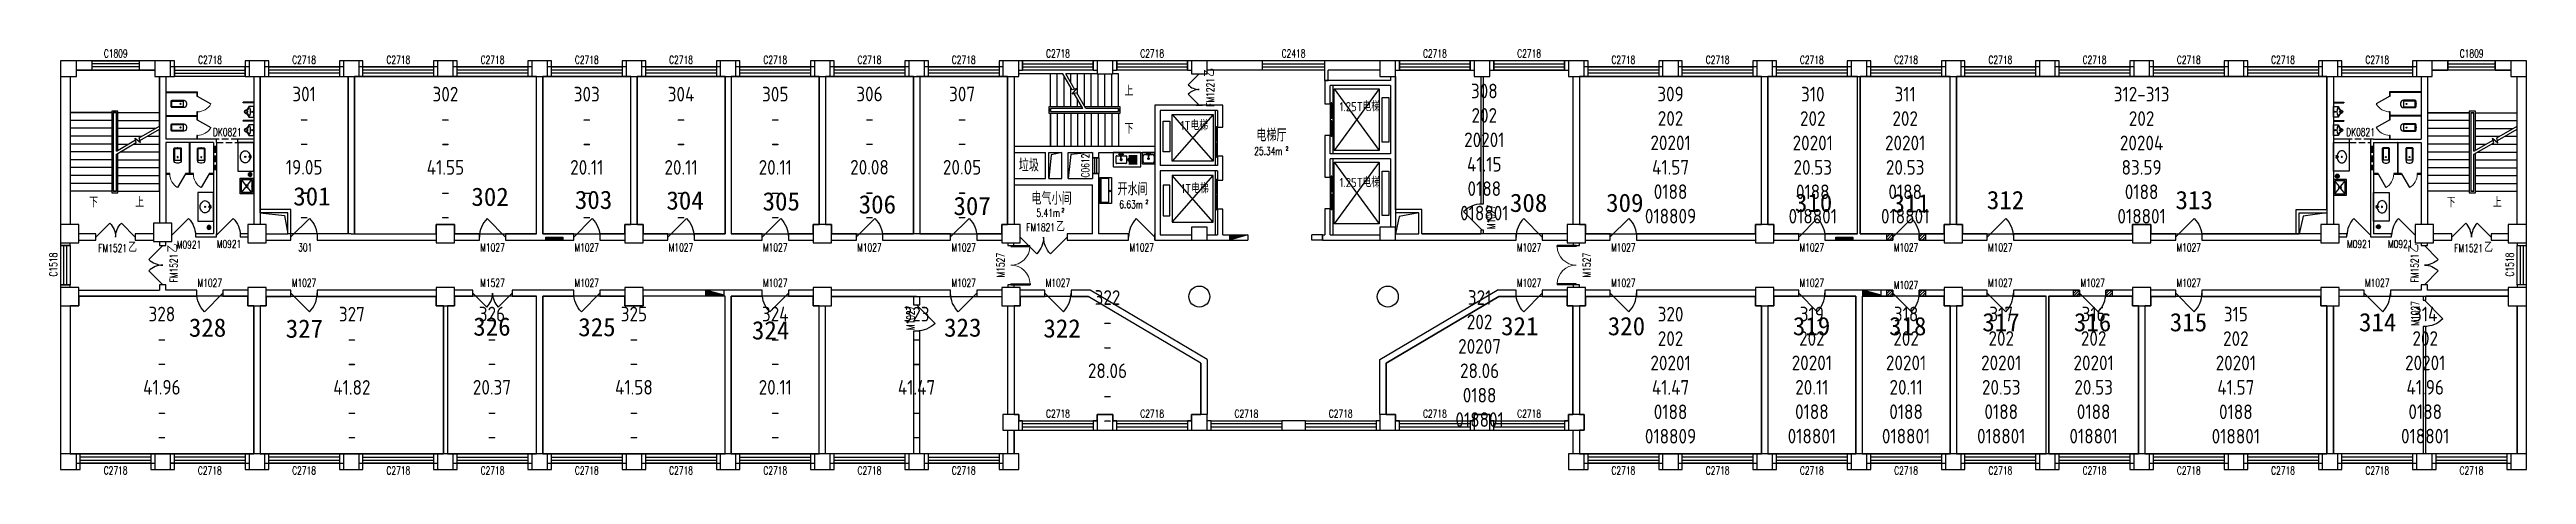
# Model space of a CAD drawing. Extents: x 9002 to 103626, y 104402 to 120609.
import ezdxf

# ---------------------------------------------------------------- set-up
doc = ezdxf.new("R2010")
doc.units = 0
doc.header["$LTSCALE"] = 1000
doc.header["$MEASUREMENT"] = 0
doc.linetypes.add('DASH', pattern=[0.35, 0.25, -0.1])
for name, color, linetype in [('body', 30, 'Continuous'), ('GROS', 6, 'Continuous'), ('name', 1, 'Continuous'), ('RM$', 5, 'Continuous'), ('RM$TXT', 5, 'Continuous')]:
    doc.layers.add(name, color=color, linetype=linetype)
doc.styles.add('_TCH_DIM', font='SIMPLEX', dxfattribs={"bigfont": 'GBCBIG'})
doc.styles.add('_TCH_SPACE', font='SIMPLEX', dxfattribs={"bigfont": 'GBCBIG'})
doc.styles.add('_TCH_WINDOW', font='SIMPLEX', dxfattribs={"bigfont": 'GBCBIG'})
doc.styles.get("Standard").update_dxf_attribs({"font": 'gbenor.shx', "bigfont": 'gbcbig.shx'})

msp = doc.modelspace()

# ---------------------------------------------------------------- texts
at = {"layer": 'body', "color": 30, "style": '_TCH_WINDOW'}
for p in [(53496, 119566), (13896, 112866), (99506, 112866)]:
    msp.add_text('乙', height=338, rotation=90, dxfattribs=at).set_placement(p)
at = {"layer": 'body', "color": 30, "style": '_TCH_WINDOW', "width": 0.705882}
for s, p in [('FM1221', (53496, 118426)), ('FM1521', (13896, 111726)), ('FM1521', (99506, 111726))]:
    msp.add_text(s, height=297.5, rotation=90, dxfattribs=at).set_placement(p)
at = {"layer": 'body', "color": 7, "style": '_TCH_DIM'}
for s, p in [('上', (50073, 118851)), ('下', (50073, 117411)), ('下', (10516, 114601)), ('上', (12276, 114601)), ('下', (100578, 114597)), ('上', (102339, 114597))]:
    msp.add_text(s, height=338, dxfattribs=at).set_placement(p)
at = {"layer": 'body', "color": 30}
for s, height, p in [('1.25T', 350, (58282, 118258)), ('电梯', 337.6, (59157, 118258)), ('1T', 350, (52206, 117537)), ('电梯', 337.6, (52585, 117537)), ('1T', 350, (52231, 115132)), ('电梯', 337.6, (52611, 115132)), ('1.25T', 350, (58282, 115364)), ('电梯', 337.6, (59157, 115364))]:
    msp.add_text(s, height=height, dxfattribs=at).set_placement(p)
at = {"layer": 'body', "color": 30, "width": 0.705882}
for s, height, style, p in [('DK0821', 297.5, '_TCH_WINDOW', (15243, 117312)), ('DK0821', 297.5, '_TCH_WINDOW', (96738, 117312)), ('2', 149, '_TCH_SPACE', (47662, 114406)), ('FM1821', 297.5, '_TCH_WINDOW', (46316, 113676)), ('FM1521', 297.5, '_TCH_WINDOW', (10866, 112886)), ('FM1521', 297.5, '_TCH_WINDOW', (100866, 112886))]:
    msp.add_text(s, height=height, dxfattribs=dict(at, style=style)).set_placement(p)
at = {"layer": 'body', "color": 30, "style": '_TCH_WINDOW'}
for p in [(47456, 113676), (12006, 112886), (102006, 112886)]:
    msp.add_text('乙', height=338, dxfattribs=at).set_placement(p)
at = {"layer": 'name', "style": '_TCH_SPACE'}
msp.add_text('电梯厅', height=482.3, dxfattribs=at).set_placement((55103, 117104))
at = {"layer": 'name'}
for s, p in [('垃圾', (46028, 115955)), ('开水间', (49795, 115049)), ('电气小间', (46508, 114692))]:
    msp.add_text(s, height=482.3, dxfattribs=at).set_placement(p)
at = {"layer": 'name', "style": '_TCH_SPACE', "width": 0.705882}
for s, height, p in [('25.34m', 297.5, (55022, 116587)), ('2', 149, (56222, 116762)), ('5.41m', 297.5, (46702, 114231)), ('6.63m', 297.5, (49869, 114552)), ('2', 149, (50869, 114727))]:
    msp.add_text(s, height=height, dxfattribs=at).set_placement(p)
at = {"layer": 'name', "color": 7, "char_height": 700, "attachment_point": 1}
for s, insert in [('{\\fFangSong|b0|i0|c134|p49;\\C1;301}', (18312, 115362)), ('{\\fFangSong|b0|i0|c134|p49;\\C1;302}', (25117, 115346)), ('{\\fFangSong|b0|i0|c134|p49;\\C1;303}', (29070, 115229)), ('{\\fFangSong|b0|i0|c134|p49;\\C1;304}', (32567, 115204)), ('{\\fFangSong|b0|i0|c134|p49;\\C1;305}', (36241, 115171)), ('{\\fFangSong|b0|i0|c134|p49;\\C1;306}', (39912, 115056)), ('{\\fFangSong|b0|i0|c134|p49;\\C1;307}', (43533, 114995)), ('{\\fFangSong|b0|i0|c134|p49;\\C1;308}', (64791, 115116)), ('{\\fFangSong|b0|i0|c134|p49;\\C1;309}', (68466, 115116)), ('{\\fFangSong|b0|i0|c134|p49;\\C1;310}', (75679, 115116)), ('{\\fFangSong|b0|i0|c134|p49;\\C1;311}', (79406, 115096)), ('{\\fFangSong|b0|i0|c134|p49;\\C1;312}', (83011, 115221)), ('{\\fFangSong|b0|i0|c134|p49;\\C1;313}', (90219, 115221)), ('{\\fFangSong|b0|i0|c134|p49;\\C1;328}', (14324, 110354)), ('{\\fFangSong|b0|i0|c134|p49;\\C1;327}', (18024, 110315)), ('{\\fFangSong|b0|i0|c134|p49;\\C1;326}', (25188, 110394)), ('{\\fFangSong|b0|i0|c134|p49;\\C1;325}', (29200, 110373)), ('{\\fFangSong|b0|i0|c134|p49;\\C1;324}', (35834, 110251)), ('{\\fFangSong|b0|i0|c134|p49;\\C1;323}', (43176, 110356)), ('{\\fFangSong|b0|i0|c134|p49;\\C1;322}', (46968, 110325)), ('{\\fFangSong|b0|i0|c134|p49;\\C1;321}', (64454, 110410)), ('{\\fFangSong|b0|i0|c134|p49;\\C1;320}', (68529, 110410)), ('{\\fFangSong|b0|i0|c134|p49;\\C1;319}', (75601, 110410)), ('{\\fFangSong|b0|i0|c134|p49;\\C1;318}', (79275, 110410)), ('{\\fFangSong|b0|i0|c134|p49;\\C1;317}', (82839, 110560)), ('{\\fFangSong|b0|i0|c134|p49;\\C1;316}', (86335, 110560)), ('{\\fFangSong|b0|i0|c134|p49;\\C1;315}', (89999, 110560)), ('{\\fFangSong|b0|i0|c134|p49;\\C1;314}', (97228, 110560))]:
    msp.add_mtext_dynamic_manual_height_columns(s, width=70636.07, gutter_width=1750, heights=[0], dxfattribs=dict(at, insert=insert))
at = {"layer": 'RM$TXT', "char_height": 558.8, "attachment_point": 8}
for s, insert in [('308^M^J202^M^J20201^M^J41.15^M^J0188^M^J018801^M^J', (63813, 114093)), ('301^M^J-^M^J-^M^J19.05^M^J-^M^J-^M^J', (18728, 113978)), ('302^M^J-^M^J-^M^J41.55^M^J-^M^J-^M^J', (24126, 113973)), ('303^M^J-^M^J-^M^J20.11^M^J-^M^J-^M^J', (29526, 113973)), ('304^M^J-^M^J-^M^J20.11^M^J-^M^J-^M^J', (33126, 113973)), ('305^M^J-^M^J-^M^J20.11^M^J-^M^J-^M^J', (36726, 113973)), ('306^M^J-^M^J-^M^J20.08^M^J-^M^J-^M^J', (40326, 113978)), ('307^M^J-^M^J-^M^J20.05^M^J-^M^J-^M^J', (43863, 113978)), ('309^M^J202^M^J20201^M^J41.57^M^J0188^M^J018809^M^J', (70928, 113978)), ('310^M^J202^M^J20201^M^J20.53^M^J0188^M^J018801^M^J', (76361, 113973)), ('311^M^J202^M^J20201^M^J20.53^M^J0188^M^J018801^M^J', (79891, 113973)), ('312-313^M^J202^M^J20204^M^J83.59^M^J0188^M^J018801^M^J', (88923, 113973)), ('328^M^J-^M^J-^M^J41.96^M^J-^M^J-^M^J', (13293, 105583)), ('327^M^J-^M^J-^M^J41.82^M^J-^M^J-^M^J', (20551, 105578)), ('326^M^J-^M^J-^M^J20.37^M^J-^M^J-^M^J', (25903, 105583)), ('325^M^J-^M^J-^M^J41.58^M^J-^M^J-^M^J', (31326, 105583)), ('324^M^J-^M^J-^M^J20.11^M^J-^M^J-^M^J', (36726, 105583)), ('323^M^J-^M^J-^M^J41.47^M^J-^M^J-^M^J', (42123, 105578)), ('322^M^J-^M^J-^M^J28.06^M^J-^M^J-^M^J', (49418, 106213)), ('321^M^J202^M^J20207^M^J28.06^M^J0188^M^J018801^M^J', (63633, 106213)), ('320^M^J202^M^J20201^M^J41.47^M^J0188^M^J018809^M^J', (70928, 105578)), ('319^M^J202^M^J20201^M^J20.11^M^J0188^M^J018801^M^J', (76326, 105583)), ('318^M^J202^M^J20201^M^J20.11^M^J0188^M^J018801^M^J', (79926, 105583)), ('317^M^J202^M^J20201^M^J20.53^M^J0188^M^J018801^M^J', (83561, 105583)), ('316^M^J202^M^J20201^M^J20.53^M^J0188^M^J018801^M^J', (87091, 105583)), ('315^M^J202^M^J20201^M^J41.57^M^J0188^M^J018801^M^J', (92523, 105578)), ('314^M^J202^M^J20201^M^J41.96^M^J0188^M^J018801^M^J', (99758, 105583))]:
    msp.add_mtext(s, dxfattribs=dict(at, insert=insert))

# ---------------------------------------------------------------- blocks, each defined once
blk = doc.blocks.new('_FZHK')
blk.add_lwpolyline([(-0.5, -0.5), (0.5, -0.5), (0.5, 0.5), (-0.5, 0.5)], close=True)
blk = doc.blocks.new('_YZHK')
blk.add_circle((0, 0), 0.5)
blk = doc.blocks.new('$DorLib2D$00000114')
at = {"color": 0}
blk.add_line((0.5, 0), (-0.207, 0.707), dxfattribs=at)
blk.add_arc((0.5, 0), 1, 135, 180, dxfattribs=at)
blk = doc.blocks.new('$WINLIB2D$00000001')
at = {"color": 0}
for points in [[(-0.5, 0.5), (-0.5, -0.5)], [(-0.5, 0.5), (0.5, 0.5)], [(0.5, -0.5), (0.5, 0.5)], [(0.5, 0.167), (-0.5, 0.167)], [(0.5, -0.167), (-0.5, -0.167)], [(-0.5, -0.5), (0.5, -0.5)]]:
    blk.add_lwpolyline(points, dxfattribs=at)
blk = doc.blocks.new('$DorLib2D$00000116')
at = {"color": 0}
for p, q in [((-0.5, 0), (-0.146, 0.354)), ((0.5, 0), (0.146, 0.354))]:
    blk.add_line(p, q, dxfattribs=at)
for centre, start, end in [((-0.5, 0), 0, 45), ((0.5, 0), 135, 180)]:
    blk.add_arc(centre, 0.5, start, end, dxfattribs=at)
blk = doc.blocks.new('$lvtry$00000201')
at = {"color": 0}
for p, q in [((140, -470, 0), (-140, -470, 0)), ((100, -30, 0), (-100, -30, 0)), ((110, -470, 0), (110, -40, 0))]:
    blk.add_line(p, q, dxfattribs=at)
at = {"color": 0, "elevation": 0}
blk.add_lwpolyline([(140, -40, 0.414214), (100, 0), (-100, 0, 0.414214), (-140, -40), (-140, -480, 0.414214), (-30, -590), (30, -590, 0.414214), (140, -480)], format="xyb", close=True, dxfattribs=at)
blk.add_lwpolyline([(-110, -40), (-110, -470)], dxfattribs=at)
at = {"color": 0}
blk.add_circle((0, -359, 0), 20, dxfattribs=at)
for centre, start, end in [((-100, -40, 0), 90, 180), ((100, -40, 0), 0, 90)]:
    blk.add_arc(centre, 10, start, end, dxfattribs=at)
for p in [(0, 0, 0), (0, -359, 0)]:
    blk.add_point(p, dxfattribs=at)
blk = doc.blocks.new('$TCHSYS$APDOOR2D')
blk.add_line((0.5, 0), (0, 0.87))
at = {"lineweight": 13}
blk.add_arc((0.5, 0), 1, 120, 180, dxfattribs=at)
blk = doc.blocks.new('$lvtry$00000222')
at = {"color": 0, "elevation": 0}
blk.add_lwpolyline([(-205, -191), (-205, 0), (205, 0), (205, -191, 0.268068), (51, -323, -0.317765), (0, -360, -0.317765), (-51, -323, 0.268068)], format="xyb", close=True, dxfattribs=at)
at = {"color": 0}
for centre in [(0, -60, 0), (0, -242, 0)]:
    blk.add_circle(centre, 20, dxfattribs=at)
for centre, radius, start, end in [((-152, -175, 0), 10, 114.10839, 248.1394), ((5, -526, 0), 395, 66.66751, 114.10839), ((-243, -401, 0), 233, 19.26394, 68.1394), ((0, -316, 0), 24, 199.26394, 269.49984), ((0, -316, 0), 24, 270.50016, 340.73606), ((243, -401, 0), 233, 110.49411, 160.73606), ((158, -173, 0), 10, 290.49411, 66.66751)]:
    blk.add_arc(centre, radius, start, end, dxfattribs=at)
for p in [(0, -60, 0), (0, -242, 0)]:
    blk.add_point(p, dxfattribs=at)
blk = doc.blocks.new('$DorLib2D$00000127')
at = {"color": 0, "linetype": 'Continuous'}
for p, q in [((-0.033, 0.795, -93.75), (-0.533, 0.795, -93.75)), ((-0.533, 0.795, -93.75), (-0.533, 0.69, -93.75)), ((-0.033, 0.795, -93.75), (-0.033, 0.69, -93.75)), ((0.033, 0.795, -93.75), (0.033, 0.69, -93.75)), ((0.533, 0.795, -93.75), (0.033, 0.795, -93.75)), ((0.533, 0.795, -93.75), (0.533, 0.69, -93.75)), ((-0.033, 0.69, -93.75), (-0.533, 0.69, -93.75)), ((0.5, 0.5, -93.75), (-0.5, 0.5, -93.75)), ((0.533, 0.69, -93.75), (0.033, 0.69, -93.75))]:
    blk.add_line(p, q, dxfattribs=at)
blk = doc.blocks.new('$DorLib2D$00000002')
for p, q in [((-0.5, 0), (-0.5, 0.4875)), ((-0.475, 0.4875), (-0.5, 0.4875)), ((-0.475, 0), (-0.475, 0.4875)), ((0.475, 0), (0.475, 0.4875)), ((0.475, 0.4875), (0.5, 0.4875)), ((0.5, 0), (0.5, 0.4875)), ((-0.5, 0), (-0.475, 0)), ((0.5, 0), (0.475, 0))]:
    blk.add_line(p, q)
at = {"lineweight": 13}
for centre, start, end in [((-0.4875, 0), 0, 88.530716), ((0.4875, 0), 91.469284, 180)]:
    blk.add_arc(centre, 0.4875, start, end, dxfattribs=at)
blk = doc.blocks.new('$lvtry$00000191')
at = {"color": 0}
for p, q in [((-250, -50, 0), (-39, -219, 0)), ((-250, -450, 0), (-39, -281, 0)), ((39, -219, 0), (250, -50, 0)), ((39, -281, 0), (250, -450, 0))]:
    blk.add_line(p, q, dxfattribs=at)
at = {"color": 0, "elevation": 0}
for points in [[(300, -500), (300, 0), (-300, 0), (-300, -500)], [(250, -450), (250, -50), (-250, -50), (-250, -450)]]:
    blk.add_lwpolyline(points, close=True, dxfattribs=at)
at = {"color": 0}
blk.add_circle((0, -250, 0), 50, dxfattribs=at)
for p in [(0, -50, 0), (0, -250, 0)]:
    blk.add_point(p, dxfattribs=at)
blk = doc.blocks.new('$lvtry$00000171')
for p, q in [((-74, 11), (-11, 74)), ((-70, -27), (27, 70)), ((-53, -53), (53, 53)), ((-27, -70), (70, 27)), ((11, -74), (74, -11))]:
    blk.add_line(p, q)
blk.add_circle((0, 0), 75)
blk.add_point((0, 0))
blk = doc.blocks.new('$lvtry$00000194')
at = {"color": 0}
for p, q in [((-17, -27), (-17, -17)), ((17, -27), (17, -17))]:
    blk.add_line(p, q, dxfattribs=at)
blk.add_lwpolyline([(14, -39, -0.067374), (92, -53, -0.088152), (166, -93, -0.105269), (218, -155, -0.121685), (235, -224, -0.121685), (218, -292, -0.105269), (166, -355, -0.088152), (92, -394, -0.078966), (0, -409, -0.078966), (-92, -394, -0.088152), (-166, -355, -0.105269), (-218, -292, -0.121685), (-235, -224, -0.121685), (-218, -155, -0.105269), (-166, -93, -0.088152), (-92, -53, -0.059935), (-23, -40, -0.059935)], format="xyb", dxfattribs=at)
for centre, radius in [((0, -221), 20), ((0, -27), 16.7), ((0, -221), 15)]:
    blk.add_circle(centre, radius, dxfattribs=at)
for centre, radius, start, end in [((0, -17), 16.7, 0, 180), ((-40, -17), 10.1, 106.60956, 258.16482), ((-64, 250), 259, 274.70692, 282.37316), ((-75, -197), 173, 71.36005, 79.18732), ((-29, -63), 6.77, 155.34398, 308.32242), ((-171, 35), 166, 324.84107, 338.13372), ((-171, 35), 170, 324.84107, 331.35233), ((-29, -63), 3.37, 155.34398, 308.32242), ((100, -178), 170, 132.31406, 138.82532), ((100, -178), 166, 125.53268, 138.82532), ((-12, -42), 10.6, 201.89238, 261.77402), ((-381, -99), 372, 2.39824, 6.76269), ((0, -80), 9.9, 201.78369, 338.21631), ((64, 250), 259, 257.62684, 265.29308), ((381, -99), 372, 170.10083, 177.60176), ((75, -197), 173, 100.81268, 110.41907), ((40, -17), 10.1, 281.83518, 73.39044)]:
    blk.add_arc(centre, radius, start, end, dxfattribs=at)
for p in [(0, -27), (0, -221)]:
    blk.add_point(p, dxfattribs=at)
blk = doc.blocks.new('$lvtry$00000189')
at = {"color": 0}
for p, q in [((-359, -351, 0), (-359, -119, 0)), ((-347, -107, 0), (-206, -107, 0)), ((-34, -363, 0), (-347, -363, 0)), ((-200, -183, 0), (-210, -64, 0)), ((-188, -183, 0), (-200, -183, 0)), ((-188, -183, 0), (-178, -64, 0)), ((-182, -107, 0), (-34, -107, 0)), ((-22, -119, 0), (-22, -351, 0)), ((63, -103, 0), (336, -103, 0)), ((63, -123, 0), (336, -123, 0)), ((63, -153, 0), (336, -153, 0)), ((63, -173, 0), (336, -173, 0)), ((63, -203, 0), (336, -203, 0)), ((63, -223, 0), (336, -223, 0)), ((63, -253, 0), (336, -253, 0)), ((63, -273, 0), (336, -273, 0)), ((63, -303, 0), (336, -303, 0)), ((63, -323, 0), (336, -323, 0)), ((63, -353, 0), (336, -353, 0)), ((63, -373, 0), (336, -373, 0))]:
    blk.add_line(p, q, dxfattribs=at)
at = {"color": 0, "elevation": 0}
blk.add_lwpolyline([(440, 0), (-440, 0, 0.414214), (-450, -10), (-450, -300), (-450, -461, 0.414214), (-440, -471), (440, -471, 0.414214), (450, -461), (450, -10)], format="xyb", dxfattribs=at)
for points, const_width in [([(-353, -95), (-370, -113)], 1.91), ([(-370, -357), (-370, -113)], 2), ([(-370, -357), (-353, -375)], 1.91), ([(-353, -95), (-207, -95)], 1.8), ([(-28, -375), (-353, -375)], 1.8), ([(-181, -95), (-28, -95)], 1.8), ([(-10, -113), (-28, -95)], 1.91), ([(-28, -375), (-10, -357)], 1.91), ([(-10, -113), (-10, -357)], 2)]:
    blk.add_lwpolyline(points, dxfattribs=dict(at, const_width=const_width))
for points in [[(-347, -107), (-351, -108), (-354, -110), (-357, -113), (-358, -117), (-359, -119)], [(-359, -351), (-358, -355), (-356, -358), (-353, -361), (-349, -363), (-347, -363)], [(-221, -235), (-219, -245), (-214, -255), (-206, -261), (-196, -265), (-186, -265), (-176, -261), (-169, -255), (-163, -245), (-162, -235), (-163, -225), (-169, -215), (-176, -209), (-186, -205), (-196, -205), (-206, -209), (-214, -215), (-219, -225), (-221, -235)], [(-210, -235), (-209, -242), (-206, -248), (-201, -252), (-194, -254), (-188, -254), (-182, -252), (-176, -248), (-173, -242), (-172, -235), (-173, -228), (-176, -222), (-182, -218), (-188, -215), (-194, -215), (-201, -218), (-206, -222), (-209, -228), (-210, -235)], [(-22, -119), (-23, -115), (-25, -111), (-28, -109), (-32, -107), (-34, -107)], [(-34, -363), (-30, -362), (-26, -360), (-24, -357), (-22, -353), (-22, -351)]]:
    blk.add_lwpolyline(points, dxfattribs=at)
at = {"color": 0}
for centre, radius in [((-247, -61, 0), 19.9), ((-247, -61, 0), 14.9), ((-142, -61, 0), 19.9), ((-142, -61, 0), 14.9)]:
    blk.add_circle(centre, radius, dxfattribs=at)
for centre, radius, start, end in [((-194, -64, 0), 15.8, 359.47733, 185.95), ((440, -10, 0), 10, 0, 90)]:
    blk.add_arc(centre, radius, start, end, dxfattribs=at)
for p in [(-194, -64, 0), (-191, -235, 0)]:
    blk.add_point(p, dxfattribs=at)
blk = doc.blocks.new('$lvtry$00000188')
at = {"color": 0, "linetype": 'ByBlock'}
for p, q in [((-262, -437, 0), (-262, -175, 0)), ((-187, -100, 0), (-31, -100, 0)), ((187, -512, 0), (-187, -512, 0)), ((-41, -53, 0), (-12, -225, 0)), ((-38, -50, 0), (38, -50, 0)), ((-12, -225, 0), (12, -225, 0)), ((12, -225, 0), (41, -53, 0)), ((31, -100, 0), (187, -100, 0)), ((262, -175, 0), (262, -437, 0))]:
    blk.add_line(p, q, dxfattribs=at)
at = {"color": 0, "linetype": 'ByBlock', "elevation": 0}
blk.add_lwpolyline([(-262, 0, 0.4142136), (-300, -37), (-300, -512, 0.4142136), (-262, -549), (262, -549, 0.4142136), (300, -512), (300, -37, 0.4142136), (262, 0)], format="xyb", close=True, dxfattribs=at)
blk.add_lwpolyline([(262, -175, 0.4142136), (187, -100)], format="xyb", dxfattribs=at)
at = {"color": 0, "linetype": 'ByBlock'}
for centre, radius in [((-80, -62, 0), 25), ((-80, -62, 0), 20), ((0, -300, 0), 37.4), ((80, -62, 0), 25), ((80, -62, 0), 20)]:
    blk.add_circle(centre, radius, dxfattribs=at)
for centre, radius, start, end in [((-187, -175, 0), 74.9, 90, 180), ((-187, -437, 0), 74.9, 180, 270), ((-38, -53, 0), 3, 90, 189.46232), ((38, -53, 0), 3, 350.53768, 90), ((187, -437, 0), 74.9, 270, 0)]:
    blk.add_arc(centre, radius, start, end, dxfattribs=at)
at = {"color": 0}
for p in [(0, -65, 0), (0, -300, 0)]:
    blk.add_point(p, dxfattribs=at)

# ---------------------------------------------------------------- hatches: boundary and pattern name
at = {"layer": 'body'}
h = msp.add_hatch(dxfattribs=at)
h.set_pattern_fill('ANSI31', color=30, scale=50, style=0)
h.set_pattern_definition([(45, (79185.64, 113335.63), (-56.127, 56.127), [])])
h.paths.add_polyline_path([(79426, 113336), (79426, 113576), (79186, 113576), (79186, 113336)])
h = msp.add_hatch(dxfattribs=at)
h.set_pattern_fill('ANSI31', color=30, scale=50, style=0)
h.set_pattern_definition([(45, (80425.64, 113335.63), (-56.127, 56.127), [])])
h.paths.add_polyline_path([(80666, 113336), (80666, 113576), (80426, 113576), (80426, 113336)])
for points in [[(28616, 113456), (27966, 113456), (27966, 113336), (28616, 113336)], [(54776, 113536), (54076, 113536), (54076, 113336)], [(77886, 113456), (77236, 113456), (77236, 113336), (77886, 113336)], [(34776, 111236), (34076, 111236), (34076, 111436)], [(78976, 111236), (78276, 111236), (78276, 111436)]]:
    msp.add_hatch(color=30, dxfattribs=at).paths.add_polyline_path(points)
h = msp.add_hatch(dxfattribs=at)
h.set_pattern_fill('ANSI31', color=30, scale=50, style=0)
h.set_pattern_definition([(45, (79185.64, 111195.63), (-56.127, 56.127), [])])
h.paths.add_polyline_path([(79426, 111196), (79426, 111436), (79186, 111436), (79186, 111196)])
h = msp.add_hatch(dxfattribs=at)
h.set_pattern_fill('ANSI31', color=30, scale=50, style=0)
h.set_pattern_definition([(45, (80425.64, 111195.63), (-56.127, 56.127), [])])
h.paths.add_polyline_path([(80666, 111196), (80666, 111436), (80426, 111436), (80426, 111196)])
h = msp.add_hatch(dxfattribs=at)
h.set_pattern_fill('ANSI31', color=30, scale=50, style=0)
h.set_pattern_definition([(45, (86315.64, 111195.63), (-56.127, 56.127), [])])
h.paths.add_polyline_path([(86556, 111196), (86556, 111436), (86316, 111436), (86316, 111196)])
h = msp.add_hatch(dxfattribs=at)
h.set_pattern_fill('ANSI31', color=30, scale=50, style=0)
h.set_pattern_definition([(45, (87555.64, 111195.63), (-56.127, 56.127), [])])
h.paths.add_polyline_path([(87796, 111196), (87796, 111436), (87556, 111436), (87556, 111196)])

# ---------------------------------------------------------------- linework, layer by layer
at = {"layer": 'body', "color": 30}
for p, q in [((10626, 120186), (10026, 120186)), ((10626, 119826), (10626, 120186)), ((13026, 120186), (12426, 120186)), ((12426, 120186), (12426, 119826)), ((13776, 120186), (13626, 120186)), ((13776, 119946), (13776, 120186)), ((16626, 120186), (16476, 120186)), ((16476, 120186), (16476, 119946)), ((17376, 120186), (17226, 120186)), ((17376, 119946), (17376, 120186)), ((20226, 120186), (20076, 120186)), ((20076, 120186), (20076, 119946)), ((20976, 120186), (20826, 120186)), ((20976, 119946), (20976, 120186)), ((23826, 120186), (23676, 120186)), ((23676, 120186), (23676, 119946)), ((24576, 120186), (24426, 120186)), ((24576, 119946), (24576, 120186)), ((27426, 120186), (27276, 120186)), ((27276, 120186), (27276, 119946)), ((28176, 120186), (28026, 120186)), ((28176, 119946), (28176, 120186)), ((31026, 120186), (30876, 120186)), ((30876, 120186), (30876, 119946)), ((31776, 120186), (31626, 120186)), ((31776, 119946), (31776, 120186)), ((34626, 120186), (34476, 120186)), ((34476, 120186), (34476, 119946)), ((35376, 120186), (35226, 120186)), ((35376, 119946), (35376, 120186)), ((38226, 120186), (38076, 120186)), ((38076, 120186), (38076, 119946)), ((38976, 120186), (38826, 120186)), ((38976, 119946), (38976, 120186)), ((41826, 120186), (41676, 120186)), ((41676, 120186), (41676, 119946)), ((42576, 120186), (42426, 120186)), ((42576, 119946), (42576, 120186)), ((45426, 120186), (45276, 120186)), ((45276, 120186), (45276, 119946)), ((46176, 120186), (46026, 120186)), ((46176, 119826), (46176, 120186)), ((49026, 120186), (48876, 120186)), ((48876, 120186), (48876, 119826)), ((49776, 120186), (49626, 120186)), ((49776, 119826), (49776, 120186)), ((52626, 120186), (52476, 120186)), ((52476, 120186), (52476, 119826)), ((57711, 120186), (53226, 120186)), ((59826, 120186), (57711, 120186)), ((60576, 120186), (60426, 120186)), ((60576, 119826), (60576, 120186)), ((63426, 120186), (63276, 120186)), ((63276, 120186), (63276, 119826)), ((64176, 120186), (64026, 120186)), ((64176, 119826), (64176, 120186)), ((67026, 120186), (66876, 120186)), ((66876, 120186), (66876, 119826)), ((67776, 120186), (67626, 120186)), ((67776, 119946), (67776, 120186)), ((70626, 120186), (70476, 120186)), ((70476, 120186), (70476, 119946)), ((71376, 120186), (71226, 120186)), ((71376, 119946), (71376, 120186)), ((74226, 120186), (74076, 120186)), ((74076, 120186), (74076, 119946)), ((74976, 120186), (74826, 120186)), ((74976, 119946), (74976, 120186)), ((77826, 120186), (77676, 120186)), ((77676, 120186), (77676, 119946)), ((78576, 120186), (78426, 120186)), ((78576, 119946), (78576, 120186)), ((81426, 120186), (81276, 120186)), ((81276, 120186), (81276, 119946)), ((82176, 120186), (82026, 120186)), ((82176, 119946), (82176, 120186)), ((85026, 120186), (84876, 120186)), ((84876, 120186), (84876, 119946)), ((85776, 120186), (85626, 120186)), ((85776, 119946), (85776, 120186)), ((88626, 120186), (88476, 120186)), ((88476, 120186), (88476, 119946)), ((89376, 120186), (89226, 120186)), ((89376, 119946), (89376, 120186)), ((92226, 120186), (92076, 120186)), ((92076, 120186), (92076, 119946)), ((92976, 120186), (92826, 120186)), ((92976, 119946), (92976, 120186)), ((95826, 120186), (95676, 120186)), ((95676, 120186), (95676, 119946)), ((96576, 120186), (96426, 120186)), ((96576, 119946), (96576, 120186)), ((99426, 120186), (99276, 120186)), ((99276, 120186), (99276, 119946)), ((100626, 120186), (100026, 120186)), ((100626, 119826), (100626, 120186)), ((103026, 120186), (102426, 120186)), ((102426, 120186), (102426, 119826)), ((9426, 119586), (9426, 113936)), ((9786, 119586), (9786, 113936)), ((9786, 119586), (9786, 118206)), ((10026, 119826), (10626, 119826)), ((13026, 119826), (10026, 119826)), ((12426, 119826), (13026, 119826)), ((13206, 118206), (13206, 119586)), ((13206, 119586), (13206, 117186)), ((13446, 119586), (13446, 117186)), ((13776, 119946), (13626, 119946)), ((13626, 119586), (13776, 119586)), ((13776, 119586), (13776, 119946)), ((16626, 119946), (16476, 119946)), ((16476, 119946), (16476, 119586)), ((16476, 119586), (16626, 119586)), ((16801, 119586), (16801, 117186)), ((17051, 119586), (17051, 117186)), ((17376, 119946), (17226, 119946)), ((17226, 119586), (17376, 119586)), ((17376, 119586), (17376, 119946)), ((20226, 119946), (20076, 119946)), ((20076, 119946), (20076, 119586)), ((20076, 119586), (20226, 119586)), ((20406, 113586), (20406, 119586)), ((20646, 113586), (20646, 119586)), ((20976, 119946), (20826, 119946)), ((20826, 119586), (20976, 119586)), ((20976, 119586), (20976, 119946)), ((23826, 119946), (23676, 119946)), ((23676, 119946), (23676, 119586)), ((23676, 119586), (23826, 119586)), ((24576, 119946), (24426, 119946)), ((24426, 119586), (24576, 119586)), ((24576, 119586), (24576, 119946)), ((27426, 119946), (27276, 119946)), ((27276, 119946), (27276, 119586)), ((27276, 119586), (27426, 119586)), ((27606, 113576), (27606, 119586)), ((27846, 113576), (27846, 119586)), ((28176, 119946), (28026, 119946)), ((28026, 119586), (28176, 119586)), ((28176, 119586), (28176, 119946)), ((31026, 119946), (30876, 119946)), ((30876, 119946), (30876, 119586)), ((30876, 119586), (31026, 119586)), ((31206, 113936), (31206, 119586)), ((31446, 113936), (31446, 119586)), ((31776, 119946), (31626, 119946)), ((31626, 119586), (31776, 119586)), ((31776, 119586), (31776, 119946)), ((34626, 119946), (34476, 119946)), ((34476, 119946), (34476, 119586)), ((34476, 119586), (34626, 119586)), ((34806, 119586), (34806, 113576)), ((35046, 119586), (35046, 113576)), ((35376, 119946), (35226, 119946)), ((35226, 119586), (35376, 119586)), ((35376, 119586), (35376, 119946)), ((38226, 119946), (38076, 119946)), ((38076, 119946), (38076, 119586)), ((38076, 119586), (38226, 119586)), ((38406, 119586), (38406, 113936)), ((38646, 119586), (38646, 113936)), ((38976, 119946), (38826, 119946)), ((38826, 119586), (38976, 119586)), ((38976, 119586), (38976, 119946)), ((41676, 119946), (41676, 119586)), ((41676, 119586), (41826, 119586)), ((42006, 119586), (42006, 113586)), ((42246, 119586), (42246, 113586)), ((42426, 119586), (42576, 119586)), ((42576, 119586), (42576, 119946)), ((45426, 119946), (45276, 119946)), ((45276, 119946), (45276, 119586)), ((45276, 119586), (45426, 119586)), ((45601, 119586), (45601, 116926)), ((45851, 119586), (45851, 116926)), ((45851, 119586), (45851, 116926)), ((46026, 119826), (46176, 119826)), ((47238, 119686), (46026, 119686)), ((47709, 119686), (47238, 119686)), ((47238, 118426), (47238, 119686)), ((47238, 118426), (47238, 119686)), ((47498, 118426), (47498, 119686)), ((48063, 119073), (47709, 119686)), ((47758, 118426), (47758, 119601)), ((49026, 119686), (47825, 119686)), ((48163, 119100), (47825, 119686)), ((48018, 119351), (48018, 119686)), ((48278, 118900), (48278, 119686)), ((48538, 118450), (48538, 119686)), ((48798, 118426), (48798, 119686)), ((48876, 119826), (49026, 119826)), ((49058, 118426), (49058, 119686)), ((49318, 118426), (49318, 119686)), ((49578, 118426), (49578, 119686)), ((49626, 119826), (49776, 119826)), ((49838, 119686), (49626, 119686)), ((49838, 118426), (49838, 119686)), ((52476, 119826), (52626, 119826)), ((57726, 119826), (53226, 119826)), ((57726, 119436), (57726, 119826)), ((57726, 119436), (57726, 118536)), ((60226, 119436), (57726, 119436)), ((57726, 119436), (57846, 119436)), ((59826, 119826), (57846, 119826)), ((57846, 119436), (57846, 119826)), ((57926, 118536), (57926, 119236)), ((60226, 119236), (57926, 119236)), ((58028, 119236), (58028, 116636)), ((60226, 119586), (60226, 119436)), ((60226, 119236), (60226, 116636)), ((60426, 119826), (60576, 119826)), ((60426, 119586), (60426, 119236)), ((60426, 119236), (60426, 116436)), ((63276, 119826), (63426, 119826)), ((63676, 119586), (63676, 114726)), ((63776, 114726), (63776, 119586)), ((64026, 119826), (64176, 119826)), ((66876, 119826), (67026, 119826)), ((67201, 119586), (67201, 113936)), ((67451, 119586), (67451, 113936)), ((67776, 119946), (67626, 119946)), ((67626, 119586), (67776, 119586)), ((67776, 119586), (67776, 119946)), ((70476, 119946), (70476, 119586)), ((70476, 119586), (70626, 119586)), ((71226, 119586), (71376, 119586)), ((71376, 119586), (71376, 119946)), ((74226, 119946), (74076, 119946)), ((74076, 119946), (74076, 119586)), ((74076, 119586), (74226, 119586)), ((74406, 113936), (74406, 119586)), ((74646, 113936), (74646, 119586)), ((74976, 119946), (74826, 119946)), ((74826, 119586), (74976, 119586)), ((74976, 119586), (74976, 119946)), ((77826, 119946), (77676, 119946)), ((77676, 119946), (77676, 119586)), ((77676, 119586), (77826, 119586)), ((78076, 113576), (78076, 119586)), ((78176, 113576), (78176, 119586)), ((78576, 119946), (78426, 119946)), ((78426, 119586), (78576, 119586)), ((78576, 119586), (78576, 119946)), ((81426, 119946), (81276, 119946)), ((81276, 119946), (81276, 119586)), ((81276, 119586), (81426, 119586)), ((81606, 113936), (81606, 119586)), ((81846, 113936), (81846, 119586)), ((82176, 119946), (82026, 119946)), ((82026, 119586), (82176, 119586)), ((82176, 119586), (82176, 119946)), ((85026, 119946), (84876, 119946)), ((84876, 119946), (84876, 119586)), ((84876, 119586), (85026, 119586)), ((85776, 119946), (85626, 119946)), ((85626, 119586), (85776, 119586)), ((85776, 119586), (85776, 119946)), ((88626, 119946), (88476, 119946)), ((88476, 119946), (88476, 119586)), ((88476, 119586), (88626, 119586)), ((89376, 119946), (89226, 119946)), ((89226, 119586), (89376, 119586)), ((89376, 119586), (89376, 119946)), ((92226, 119946), (92076, 119946)), ((92076, 119946), (92076, 119586)), ((92076, 119586), (92226, 119586)), ((92976, 119946), (92826, 119946)), ((92826, 119586), (92976, 119586)), ((92976, 119586), (92976, 119946)), ((95826, 119946), (95676, 119946)), ((95676, 119946), (95676, 119586)), ((95676, 119586), (95826, 119586)), ((96001, 119586), (96001, 117186)), ((96251, 119586), (96251, 117186)), ((96576, 119946), (96426, 119946)), ((96426, 119586), (96576, 119586)), ((96576, 119586), (96576, 119946)), ((99426, 119946), (99276, 119946)), ((99276, 119946), (99276, 119586)), ((99276, 119586), (99426, 119586)), ((99606, 119586), (99606, 117186)), ((99846, 119586), (99846, 117186)), ((99848, 119586), (99848, 118202)), ((100026, 119826), (100626, 119826)), ((103026, 119822), (100026, 119822)), ((102426, 119826), (103026, 119826)), ((103266, 113936), (103266, 119586)), ((103268, 118202), (103268, 119586)), ((103626, 113936), (103626, 119586)), ((13446, 118998), (14658, 118998)), ((13446, 118998), (13446, 118973)), ((13446, 118973), (14633, 118973)), ((14633, 118973), (14633, 118836)), ((14633, 118836), (14658, 118836)), ((14658, 118836), (14658, 118998)), ((16801, 118598), (16401, 118598)), ((16401, 118573), (16401, 118598)), ((16801, 118573), (16401, 118573)), ((16801, 118573), (16801, 118598)), ((48437, 118426), (47178, 118426)), ((47178, 118426), (47178, 118186)), ((48471, 118366), (47238, 118366)), ((48471, 118366), (47238, 118366)), ((47238, 118366), (47238, 118246)), ((47238, 118246), (47238, 118366)), ((48018, 118426), (48018, 119151)), ((48244, 119121), (48063, 119073)), ((48071, 118915), (48244, 119121)), ((48243, 118961), (48071, 118915)), ((48471, 118366), (48143, 118934)), ((48587, 118366), (48243, 118961)), ((48278, 118426), (48278, 118700)), ((49898, 118426), (48552, 118426)), ((49838, 118366), (48587, 118366)), ((49838, 118366), (48587, 118366)), ((49838, 118246), (49838, 118366)), ((49838, 118366), (49838, 118246)), ((49898, 118186), (49898, 118426)), ((53826, 118485), (51226, 118485)), ((51226, 118485), (51226, 116926)), ((53626, 118285), (51426, 118285)), ((51426, 118285), (51426, 116926)), ((53046, 118486), (52806, 118486)), ((52806, 118486), (52806, 118485)), ((52806, 118485), (53046, 118485)), ((53046, 118485), (53046, 118486)), ((53534, 118285), (53534, 116186)), ((53626, 118285), (53626, 117644)), ((53826, 117644), (53826, 118485)), ((57726, 118536), (57926, 118536)), ((59801, 119110), (58082, 116760)), ((58082, 119110), (59801, 116760)), ((96251, 118598), (96651, 118598)), ((96251, 118598), (96251, 118573)), ((96251, 118573), (96651, 118573)), ((96651, 118598), (96651, 118573)), ((99606, 118998), (98393, 118998)), ((98393, 118998), (98393, 118836)), ((98393, 118836), (98418, 118836)), ((99606, 118973), (98418, 118973)), ((98418, 118836), (98418, 118973)), ((99606, 118973), (99606, 118998)), ((9786, 118206), (9786, 115206)), ((11376, 118206), (9786, 118206)), ((9786, 118206), (11376, 118206)), ((11376, 117906), (9786, 117906)), ((11376, 117606), (9786, 117606)), ((11616, 118266), (11376, 118266)), ((11376, 118266), (11376, 115146)), ((11436, 118206), (11436, 115206)), ((11556, 118206), (11436, 118206)), ((11436, 118206), (11436, 115206)), ((11436, 118206), (11556, 118206)), ((11556, 116737), (11556, 118206)), ((11556, 116737), (11556, 118206)), ((11616, 116772), (11616, 118266)), ((11616, 118206), (13206, 118206)), ((11616, 118206), (13206, 118206)), ((11616, 117906), (13206, 117906)), ((11616, 117606), (13060, 117606)), ((12428, 117241), (13206, 117690)), ((12455, 117141), (13206, 117574)), ((13206, 117690), (13206, 118206)), ((13206, 115206), (13206, 117574)), ((13446, 118098), (14633, 118098)), ((13446, 118098), (13446, 118073)), ((13446, 118073), (14633, 118073)), ((14658, 118236), (14633, 118236)), ((14633, 118236), (14633, 118098)), ((14633, 118073), (14633, 117936)), ((14633, 117936), (14658, 117936)), ((14658, 117336), (14633, 117336)), ((14633, 117336), (14633, 117186)), ((14658, 118086), (14658, 118236)), ((14658, 117936), (14658, 118086)), ((14658, 117186), (14658, 117336)), ((16801, 117898), (16401, 117898)), ((16401, 117873), (16401, 117898)), ((16801, 117873), (16401, 117873)), ((16801, 117873), (16801, 117898)), ((47178, 118186), (49898, 118186)), ((47238, 118246), (49838, 118246)), ((47238, 118246), (49838, 118246)), ((47238, 118186), (47238, 116926)), ((47238, 116926), (47238, 118186)), ((47498, 118186), (47498, 116926)), ((47758, 118186), (47758, 116926)), ((48018, 118186), (48018, 116926)), ((48278, 118186), (48278, 116926)), ((48538, 118186), (48538, 116926)), ((48798, 118186), (48798, 116926)), ((49058, 118186), (49058, 116926)), ((49318, 118186), (49318, 116926)), ((49578, 118186), (49578, 116926)), ((49838, 118186), (49838, 116926)), ((53454, 118136), (51886, 116349)), ((51886, 118136), (53454, 116349)), ((53626, 117644), (53826, 117644)), ((57926, 117336), (57726, 117336)), ((57726, 117336), (57726, 116436)), ((57926, 116636), (57926, 117336)), ((96251, 117898), (96651, 117898)), ((96251, 117898), (96251, 117873)), ((96251, 117873), (96651, 117873)), ((96651, 117898), (96651, 117873)), ((98418, 118236), (98393, 118236)), ((98393, 118236), (98393, 118086)), ((98393, 118086), (98393, 117936)), ((98393, 117936), (98418, 117936)), ((98418, 117336), (98393, 117336)), ((98393, 117336), (98393, 117186)), ((98418, 118098), (98418, 118236)), ((99606, 118098), (98418, 118098)), ((99606, 118073), (98418, 118073)), ((98418, 117936), (98418, 118073)), ((98418, 117186), (98418, 117336)), ((99606, 118073), (99606, 118098)), ((99848, 118202), (99848, 115202)), ((101438, 118202), (99848, 118202)), ((99848, 118202), (101438, 118202)), ((101438, 117902), (99848, 117902)), ((101438, 117602), (99848, 117602)), ((101678, 118262), (101438, 118262)), ((101438, 118262), (101438, 115142)), ((101498, 118202), (101498, 115202)), ((101618, 118202), (101498, 118202)), ((101498, 118202), (101498, 115202)), ((101498, 118202), (101618, 118202)), ((101618, 116734), (101618, 118202)), ((101618, 116734), (101618, 118202)), ((101678, 116768), (101678, 118262)), ((101678, 118202), (103268, 118202)), ((101678, 118202), (103268, 118202)), ((101678, 117902), (103268, 117902)), ((101678, 117602), (103122, 117602)), ((102490, 117237), (103268, 117686)), ((102517, 117137), (103268, 117571)), ((103268, 117686), (103268, 118202)), ((103268, 115202), (103268, 117571)), ((11376, 117306), (9786, 117306)), ((11376, 117006), (9786, 117006)), ((11376, 116706), (9786, 116706)), ((11376, 116406), (9786, 116406)), ((11556, 116737), (12289, 117161)), ((11556, 116622), (12316, 117061)), ((11556, 115206), (11556, 116622)), ((11556, 115206), (11556, 116622)), ((11616, 117306), (12540, 117306)), ((11616, 117006), (12021, 117006)), ((11616, 115146), (11616, 116656)), ((11616, 116406), (13206, 116406)), ((11701, 116706), (13206, 116706)), ((12221, 117006), (13206, 117006)), ((12316, 117061), (12270, 117233)), ((12270, 117233), (12476, 117060)), ((12476, 117060), (12428, 117241)), ((12740, 117306), (13206, 117306)), ((13206, 117186), (13206, 113986)), ((14646, 117186), (13446, 117186)), ((13446, 117066), (13446, 113986)), ((14646, 117066), (13446, 117066)), ((14333, 117066), (14333, 115878)), ((14358, 117066), (14333, 117066)), ((14358, 117066), (14358, 115878)), ((15265, 117186), (14646, 117186)), ((15265, 117066), (14646, 117066)), ((15385, 117186), (15265, 117186)), ((15265, 117066), (15265, 115866)), ((15385, 117066), (15385, 117186)), ((15385, 117066), (15385, 115866)), ((16801, 117186), (16185, 117186)), ((16185, 117186), (16185, 117066)), ((16185, 117066), (16801, 117066)), ((16801, 117186), (16801, 113936)), ((17051, 117186), (17051, 113936)), ((45601, 116926), (45601, 113936)), ((45851, 116926), (47051, 116926)), ((45851, 116926), (47238, 116926)), ((45851, 116926), (45851, 113936)), ((45851, 116686), (47051, 116686)), ((47051, 116926), (47671, 116926)), ((47051, 115686), (47051, 116686)), ((47171, 115686), (47171, 116686)), ((47171, 116686), (47671, 116686)), ((47238, 116926), (49838, 116926)), ((47671, 116926), (48851, 116926)), ((47671, 115686), (47671, 116686)), ((47911, 116686), (48851, 116686)), ((47911, 115686), (47911, 116686)), ((48851, 116926), (51226, 116926)), ((48851, 116686), (48851, 116486)), ((48851, 116486), (49091, 116486)), ((49091, 116686), (51226, 116686)), ((49091, 116486), (49091, 116686)), ((51226, 116926), (51226, 115986)), ((51426, 116926), (51426, 116186)), ((53826, 116544), (53626, 116544)), ((53626, 116544), (53626, 116186)), ((53826, 115986), (53826, 116544)), ((57726, 116436), (57726, 115736)), ((60226, 116636), (57926, 116636)), ((57926, 115736), (57926, 116436)), ((60226, 116436), (57926, 116436)), ((58028, 116436), (58028, 113536)), ((60226, 116436), (60226, 114386)), ((60426, 116436), (60426, 114386)), ((96001, 117186), (96001, 114506)), ((96251, 117186), (96251, 114506)), ((96866, 117186), (96251, 117186)), ((96251, 117066), (96866, 117066)), ((96866, 117066), (96866, 117186)), ((97786, 117186), (97666, 117186)), ((97666, 117186), (97666, 117066)), ((97666, 117066), (97666, 115866)), ((97786, 117186), (98406, 117186)), ((97786, 117066), (97786, 115866)), ((97786, 117066), (98406, 117066)), ((98406, 117186), (99606, 117186)), ((98406, 117066), (99606, 117066)), ((98693, 117066), (98693, 115878)), ((98718, 117066), (98693, 117066)), ((98718, 117066), (98718, 115878)), ((99606, 117066), (99606, 113936)), ((99846, 117186), (99846, 113936)), ((101438, 117302), (99848, 117302)), ((101438, 117002), (99848, 117002)), ((101438, 116702), (99848, 116702)), ((101438, 116402), (99848, 116402)), ((101618, 116734), (102352, 117157)), ((101618, 116618), (102378, 117057)), ((101618, 115202), (101618, 116618)), ((101618, 115202), (101618, 116618)), ((101678, 117302), (102603, 117302)), ((101678, 117002), (102083, 117002)), ((101678, 115142), (101678, 116653)), ((101678, 116402), (103268, 116402)), ((101763, 116702), (103268, 116702)), ((102283, 117002), (103268, 117002)), ((102378, 117057), (102332, 117230)), ((102332, 117230), (102538, 117057)), ((102538, 117057), (102490, 117237)), ((102803, 117302), (103268, 117302)), ((11376, 116106), (9786, 116106)), ((11376, 115806), (9786, 115806)), ((11376, 115506), (9786, 115506)), ((11616, 116106), (13206, 116106)), ((11616, 115806), (13206, 115806)), ((11616, 115506), (13206, 115506)), ((13596, 115878), (13446, 115878)), ((13446, 115878), (13446, 115853)), ((13446, 115853), (13596, 115853)), ((13596, 115853), (13596, 115878)), ((14333, 115878), (14196, 115878)), ((14196, 115878), (14196, 115853)), ((14196, 115853), (14346, 115853)), ((14346, 115853), (14496, 115853)), ((14496, 115878), (14358, 115878)), ((14496, 115853), (14496, 115878)), ((15265, 115878), (15096, 115878)), ((15096, 115878), (15096, 115853)), ((15096, 115853), (15265, 115853)), ((15265, 115866), (15265, 113586)), ((15385, 115866), (15385, 113586)), ((45851, 115686), (47051, 115686)), ((45851, 115686), (45851, 115446)), ((45851, 115446), (47051, 115446)), ((47051, 115446), (47671, 115446)), ((47171, 115686), (47671, 115686)), ((47671, 115446), (48851, 115446)), ((47911, 115686), (48851, 115686)), ((49091, 115886), (48851, 115886)), ((48851, 115886), (48851, 115686)), ((48851, 113576), (48851, 115446)), ((49091, 115686), (49091, 115886)), ((49091, 113576), (49091, 115686)), ((51226, 115986), (51226, 113336)), ((53626, 116186), (51426, 116186)), ((51426, 115986), (51426, 113536)), ((53626, 115986), (51426, 115986)), ((53454, 114020), (51886, 115806)), ((51886, 114020), (53454, 115806)), ((53534, 115986), (53534, 113536)), ((53626, 115986), (53626, 115626)), ((53626, 115626), (53826, 115626)), ((53826, 115626), (53826, 115986)), ((57726, 115736), (57926, 115736)), ((59801, 116310), (58082, 113960)), ((58082, 116310), (59801, 113960)), ((97666, 115866), (97666, 113586)), ((97956, 115878), (97786, 115878)), ((97786, 115866), (97786, 113586)), ((97786, 115853), (97956, 115853)), ((97956, 115853), (97956, 115878)), ((98693, 115878), (98556, 115878)), ((98556, 115878), (98556, 115853)), ((98556, 115853), (98706, 115853)), ((98706, 115853), (98856, 115853)), ((98856, 115878), (98718, 115878)), ((98856, 115853), (98856, 115878)), ((99606, 115878), (99456, 115878)), ((99456, 115878), (99456, 115853)), ((99456, 115853), (99606, 115853)), ((99606, 115853), (99606, 115878)), ((101438, 116102), (99848, 116102)), ((101438, 115802), (99848, 115802)), ((101438, 115502), (99848, 115502)), ((101678, 116102), (103268, 116102)), ((101678, 115802), (103268, 115802)), ((101678, 115502), (103268, 115502)), ((11376, 115206), (9786, 115206)), ((11376, 115146), (11616, 115146)), ((11436, 115206), (11556, 115206)), ((11556, 115206), (11436, 115206)), ((11616, 115206), (13206, 115206)), ((18226, 114506), (17051, 114506)), ((17051, 114386), (17051, 114506)), ((18226, 113586), (18226, 114506)), ((53826, 114526), (53626, 114526)), ((53626, 114526), (53626, 113536)), ((53826, 113536), (53826, 114526)), ((57926, 114536), (57726, 114536)), ((57726, 114536), (57726, 113536)), ((57926, 113536), (57926, 114536)), ((61426, 114506), (60426, 114506)), ((61426, 113576), (61426, 114506)), ((63676, 114726), (63776, 114726)), ((94826, 113586), (94826, 114506)), ((94826, 114506), (96001, 114506)), ((96001, 114506), (96001, 113936)), ((96251, 114506), (96251, 113936)), ((101438, 115202), (99848, 115202)), ((101438, 115142), (101678, 115142)), ((101498, 115202), (101618, 115202)), ((101618, 115202), (101498, 115202)), ((101678, 115202), (103268, 115202)), ((10776, 113576), (10126, 113576)), ((10776, 113336), (10776, 113576)), ((12976, 113576), (12276, 113576)), ((12276, 113576), (12276, 113336)), ((15265, 113586), (14576, 113586)), ((14576, 113586), (14576, 113466)), ((15385, 113466), (15385, 113586)), ((16576, 113586), (16285, 113586)), ((16285, 113586), (16285, 113466)), ((18106, 114386), (17051, 114386)), ((17276, 113586), (18106, 113586)), ((18106, 113586), (18106, 114386)), ((18226, 113586), (18106, 113586)), ((18226, 113336), (18226, 113586)), ((20526, 113586), (19226, 113586)), ((19226, 113586), (19226, 113336)), ((20526, 113586), (23776, 113586)), ((25426, 113576), (24476, 113576)), ((25426, 113336), (25426, 113576)), ((27606, 113576), (26426, 113576)), ((26426, 113576), (26426, 113336)), ((29026, 113576), (27846, 113576)), ((29026, 113336), (29026, 113576)), ((30976, 113576), (30026, 113576)), ((30026, 113576), (30026, 113336)), ((32626, 113576), (31676, 113576)), ((32626, 113336), (32626, 113576)), ((34806, 113576), (33626, 113576)), ((33626, 113576), (33626, 113336)), ((36226, 113576), (35046, 113576)), ((36226, 113336), (36226, 113576)), ((38176, 113576), (37226, 113576)), ((37226, 113576), (37226, 113336)), ((39826, 113586), (38876, 113586)), ((39826, 113336), (39826, 113586)), ((42126, 113586), (40826, 113586)), ((40826, 113586), (40826, 113336)), ((43426, 113586), (42126, 113586)), ((43426, 113336), (43426, 113586)), ((45376, 113586), (44426, 113586)), ((44426, 113586), (44426, 113336)), ((48851, 113576), (47876, 113576)), ((47876, 113576), (47876, 113336)), ((50226, 113576), (49091, 113576)), ((50226, 113336), (50226, 113576)), ((51226, 113336), (51226, 113576)), ((60226, 114386), (60226, 113836)), ((60426, 114386), (60426, 113836)), ((61306, 114386), (60426, 114386)), ((60426, 113576), (61306, 113576)), ((61306, 113576), (61306, 114386)), ((61426, 113576), (63676, 113576)), ((63776, 113726), (63676, 113726)), ((63676, 113726), (63676, 113576)), ((63776, 113576), (63776, 113726)), ((65026, 113576), (63776, 113576)), ((65026, 113336), (65026, 113576)), ((66976, 113576), (66026, 113576)), ((66026, 113576), (66026, 113336)), ((68626, 113586), (67676, 113586)), ((68626, 113336), (68626, 113586)), ((74176, 113586), (69626, 113586)), ((69626, 113586), (69626, 113336)), ((75826, 113576), (74876, 113576)), ((75826, 113336), (75826, 113576)), ((78076, 113576), (76826, 113576)), ((76826, 113576), (76826, 113336)), ((79426, 113576), (78176, 113576)), ((79426, 113336), (79426, 113576)), ((81376, 113576), (80426, 113576)), ((80426, 113576), (80426, 113336)), ((83026, 113576), (82076, 113576)), ((83026, 113336), (83026, 113576)), ((88576, 113576), (84026, 113576)), ((84026, 113576), (84026, 113336)), ((90226, 113586), (89276, 113586)), ((90226, 113336), (90226, 113586)), ((95776, 113586), (91226, 113586)), ((91226, 113586), (91226, 113336)), ((94826, 113586), (94946, 113586)), ((94946, 113586), (94946, 114386)), ((94946, 114386), (96001, 114386)), ((96766, 113586), (96476, 113586)), ((96766, 113466), (96766, 113586)), ((97666, 113586), (97666, 113466)), ((98476, 113586), (97786, 113586)), ((98476, 113466), (98476, 113586)), ((100776, 113576), (100076, 113576)), ((100776, 113336), (100776, 113576)), ((102926, 113576), (102276, 113576)), ((102276, 113576), (102276, 113336)), ((9426, 113236), (9426, 113136)), ((9426, 113136), (9786, 113136)), ((9786, 113136), (9786, 113236)), ((10126, 113336), (10776, 113336)), ((12276, 113336), (12976, 113336)), ((13206, 113286), (13206, 113136)), ((13206, 113136), (13446, 113136)), ((13446, 113136), (13446, 113286)), ((14576, 113466), (15265, 113466)), ((15265, 113466), (15385, 113466)), ((16285, 113466), (16576, 113466)), ((17276, 113336), (18106, 113336)), ((18106, 113336), (18226, 113336)), ((19226, 113336), (20526, 113336)), ((20526, 113336), (23776, 113336)), ((24476, 113336), (25426, 113336)), ((26426, 113336), (27726, 113336)), ((27726, 113336), (29026, 113336)), ((30026, 113336), (30976, 113336)), ((31676, 113336), (32626, 113336)), ((33626, 113336), (34926, 113336)), ((34926, 113336), (36226, 113336)), ((37226, 113336), (38176, 113336)), ((38876, 113336), (39826, 113336)), ((40826, 113336), (42126, 113336)), ((42126, 113336), (43426, 113336)), ((44426, 113336), (45376, 113336)), ((45606, 113236), (45606, 113135)), ((45606, 113135), (45846, 113136)), ((45846, 113136), (45846, 113236)), ((47876, 113336), (48851, 113336)), ((48851, 113336), (50226, 113336)), ((51226, 113336), (52626, 113336)), ((51426, 113536), (52626, 113536)), ((53226, 113536), (53626, 113536)), ((53226, 113336), (53626, 113336)), ((53626, 113336), (54776, 113336)), ((53826, 113536), (54776, 113536)), ((54076, 113536), (54076, 113336)), ((54776, 113536), (54076, 113336)), ((54776, 113536), (54776, 113336)), ((54776, 113536), (54776, 113336)), ((57626, 113536), (57226, 113536)), ((57226, 113336), (57226, 113536)), ((57626, 113336), (57226, 113336)), ((57626, 113536), (57726, 113536)), ((57626, 113536), (57626, 113336)), ((57626, 113336), (57626, 113536)), ((57626, 113336), (57926, 113336)), ((57926, 113536), (59826, 113536)), ((57926, 113336), (59826, 113336)), ((60426, 113336), (61306, 113336)), ((61306, 113336), (63726, 113336)), ((63726, 113336), (65026, 113336)), ((66026, 113336), (66976, 113336)), ((67206, 113236), (67206, 113135)), ((67206, 113135), (67446, 113136)), ((67446, 113136), (67446, 113236)), ((67676, 113336), (68626, 113336)), ((69626, 113336), (74176, 113336)), ((74876, 113336), (75826, 113336)), ((76826, 113336), (78126, 113336)), ((78126, 113336), (79426, 113336)), ((80426, 113336), (81376, 113336)), ((82076, 113336), (83026, 113336)), ((84026, 113336), (88576, 113336)), ((89276, 113336), (90226, 113336)), ((91226, 113336), (95776, 113336)), ((96476, 113466), (96766, 113466)), ((97666, 113466), (97786, 113466)), ((97786, 113466), (98476, 113466)), ((99606, 113236), (99606, 113136)), ((99606, 113136), (99846, 113136)), ((99846, 113136), (99846, 113236)), ((100076, 113336), (100776, 113336)), ((102276, 113336), (102926, 113336)), ((103266, 113236), (103266, 113136)), ((103266, 113136), (103626, 113136)), ((103626, 113136), (103626, 113236)), ((9786, 111636), (9426, 111636)), ((9426, 111636), (9426, 111536)), ((9426, 110836), (9426, 105186)), ((9786, 111536), (9786, 111636)), ((9786, 110836), (9786, 105186)), ((10126, 111436), (13206, 111436)), ((10126, 111196), (13326, 111196)), ((13446, 111636), (13206, 111636)), ((13206, 111636), (13206, 111436)), ((13326, 111196), (14626, 111196)), ((13446, 111436), (13446, 111636)), ((14626, 111436), (13446, 111436)), ((14626, 111196), (14626, 111436)), ((16576, 111436), (15626, 111436)), ((15626, 111436), (15626, 111196)), ((15626, 111196), (16576, 111196)), ((16801, 110836), (16801, 105186)), ((17051, 110836), (17051, 105186)), ((18226, 111436), (17276, 111436)), ((17276, 111186), (18226, 111186)), ((18226, 111186), (18226, 111436)), ((23776, 111436), (19226, 111436)), ((19226, 111436), (19226, 111186)), ((19226, 111186), (23776, 111186)), ((24051, 110836), (24051, 105186)), ((24201, 110836), (24201, 105186)), ((25176, 111436), (24476, 111436)), ((24476, 111196), (25176, 111196)), ((25176, 111196), (25176, 111436)), ((27726, 111436), (26676, 111436)), ((26676, 111436), (26676, 111196)), ((26676, 111196), (27606, 111196)), ((27606, 105186), (27606, 111196)), ((29026, 111436), (27726, 111436)), ((27846, 111196), (29026, 111196)), ((27846, 105186), (27846, 111196)), ((29026, 111196), (29026, 111436)), ((30976, 111436), (30026, 111436)), ((30026, 111436), (30026, 111196)), ((30026, 111196), (30976, 111196)), ((34926, 111436), (31676, 111436)), ((34806, 111196), (31676, 111196)), ((34076, 111236), (34076, 111436)), ((34776, 111236), (34076, 111436)), ((34776, 111236), (34776, 111436)), ((34806, 105186), (34806, 111196)), ((36226, 111436), (34926, 111436)), ((35046, 111196), (36226, 111196)), ((35046, 105186), (35046, 111196)), ((36226, 111196), (36226, 111436)), ((38176, 111436), (37226, 111436)), ((37226, 111436), (37226, 111196)), ((37226, 111196), (38176, 111196)), ((38406, 105186), (38406, 110836)), ((38646, 105186), (38646, 110836)), ((42126, 111436), (38876, 111436)), ((42126, 111186), (38876, 111186)), ((42006, 111186), (42006, 110872)), ((42006, 110872), (42246, 110872)), ((43426, 111436), (42126, 111436)), ((42126, 111186), (43426, 111186)), ((42246, 110872), (42246, 111186)), ((43426, 111186), (43426, 111436)), ((45376, 111436), (44426, 111436)), ((44426, 111436), (44426, 111186)), ((44426, 111186), (45376, 111186)), ((45601, 110836), (45601, 106686)), ((45848, 111636), (45608, 111635)), ((45608, 111635), (45608, 111536)), ((45848, 111536), (45848, 111636)), ((45851, 110836), (45851, 106686)), ((47026, 111435), (46076, 111435)), ((46076, 111195), (47026, 111195)), ((47026, 111195), (47026, 111435)), ((48751, 111435), (48026, 111435)), ((48026, 111435), (48026, 111195)), ((48026, 111195), (48685, 111195)), ((52986, 108649), (48685, 111195)), ((53226, 108786), (48751, 111435)), ((59826, 108786), (64300, 111435)), ((60066, 108649), (64366, 111195)), ((65026, 111435), (64300, 111435)), ((64366, 111195), (65026, 111195)), ((65026, 111195), (65026, 111435)), ((66976, 111435), (66026, 111435)), ((66026, 111435), (66026, 111195)), ((66026, 111195), (66976, 111195)), ((67201, 110836), (67201, 106686)), ((67448, 111636), (67208, 111635)), ((67208, 111635), (67208, 111536)), ((67448, 111536), (67448, 111636)), ((67451, 110836), (67451, 106686)), ((68626, 111436), (67676, 111436)), ((67676, 111186), (68626, 111186)), ((68626, 111186), (68626, 111436)), ((74176, 111436), (69626, 111436)), ((69626, 111436), (69626, 111186)), ((69626, 111186), (74176, 111186)), ((74406, 110836), (74406, 105186)), ((74646, 110836), (74646, 105186)), ((75826, 111436), (74876, 111436)), ((74876, 111196), (75826, 111196)), ((75826, 111196), (75826, 111436)), ((78126, 111436), (76826, 111436)), ((76826, 111436), (76826, 111196)), ((76826, 111196), (78006, 111196)), ((78006, 111196), (78006, 105186)), ((79426, 111436), (78126, 111436)), ((78246, 111196), (79426, 111196)), ((78246, 111196), (78246, 105186)), ((78276, 111236), (78276, 111436)), ((78976, 111236), (78276, 111436)), ((78976, 111236), (78976, 111436)), ((79426, 111196), (79426, 111436)), ((81376, 111436), (80426, 111436)), ((80426, 111436), (80426, 111196)), ((80426, 111196), (81376, 111196)), ((81606, 110836), (81606, 105186)), ((81846, 110836), (81846, 105186)), ((83026, 111436), (82076, 111436)), ((82076, 111196), (83026, 111196)), ((83026, 111196), (83026, 111436)), ((85326, 111436), (84026, 111436)), ((84026, 111436), (84026, 111196)), ((84026, 111196), (85276, 111196)), ((85276, 105186), (85276, 111196)), ((86556, 111436), (85326, 111436)), ((85376, 111196), (86556, 111196)), ((85376, 105186), (85376, 111196)), ((86556, 111196), (86556, 111436)), ((88576, 111436), (87556, 111436)), ((87556, 111436), (87556, 111196)), ((87556, 111196), (88576, 111196)), ((88806, 110836), (88806, 105186)), ((89046, 110836), (89046, 105186)), ((90226, 111436), (89276, 111436)), ((89276, 111186), (90226, 111186)), ((90226, 111186), (90226, 111436)), ((95776, 111436), (91226, 111436)), ((91226, 111436), (91226, 111186)), ((91226, 111186), (95776, 111186)), ((96001, 110836), (96001, 105186)), ((96251, 110836), (96251, 105186)), ((97426, 111436), (96476, 111436)), ((96476, 111196), (97426, 111196)), ((97426, 111196), (97426, 111436)), ((99606, 111436), (98426, 111436)), ((98426, 111436), (98426, 111196)), ((98426, 111196), (99676, 111196)), ((99846, 111636), (99606, 111636)), ((99606, 111636), (99606, 111436)), ((99676, 111196), (99676, 111046)), ((99676, 111046), (99776, 111046)), ((102926, 111196), (99776, 111196)), ((99776, 111046), (99776, 111196)), ((99846, 111436), (99846, 111636)), ((102926, 111436), (99846, 111436)), ((103626, 111636), (103266, 111636)), ((103266, 111636), (103266, 111536)), ((103266, 105186), (103266, 110836)), ((103626, 111536), (103626, 111636)), ((103626, 105186), (103626, 110836)), ((42246, 109872), (42006, 109872)), ((42006, 109872), (42006, 105186)), ((42246, 105186), (42246, 109872)), ((99776, 110046), (99676, 110046)), ((99676, 110046), (99676, 105186)), ((99776, 105186), (99776, 110046)), ((52986, 108649), (52986, 106686)), ((53226, 108786), (53226, 106686)), ((59826, 106686), (59826, 108786)), ((60066, 106686), (60066, 108649)), ((45601, 106086), (45601, 105186)), ((45851, 106086), (45851, 105186)), ((46176, 106446), (46026, 106446)), ((46026, 106086), (46176, 106086)), ((46176, 106086), (46176, 106446)), ((49026, 106446), (48876, 106446)), ((48876, 106446), (48876, 106086)), ((48876, 106086), (49026, 106086)), ((49776, 106446), (49626, 106446)), ((49626, 106086), (49776, 106086)), ((49776, 106086), (49776, 106446)), ((52626, 106446), (52476, 106446)), ((52476, 106446), (52476, 106086)), ((52476, 106086), (52626, 106086)), ((53376, 106446), (53226, 106446)), ((53226, 106086), (53376, 106086)), ((53376, 106086), (53376, 106446)), ((56976, 106446), (56076, 106446)), ((56076, 106446), (56076, 106086)), ((56076, 106086), (56976, 106086)), ((56976, 106086), (56976, 106446)), ((59826, 106446), (59676, 106446)), ((59676, 106446), (59676, 106086)), ((59676, 106086), (59826, 106086)), ((60576, 106446), (60426, 106446)), ((60426, 106086), (60576, 106086)), ((60576, 106086), (60576, 106446)), ((63426, 106446), (63276, 106446)), ((63276, 106446), (63276, 106086)), ((63276, 106086), (63426, 106086)), ((64176, 106446), (64026, 106446)), ((64026, 106086), (64176, 106086)), ((64176, 106086), (64176, 106446)), ((67026, 106446), (66876, 106446)), ((66876, 106446), (66876, 106086)), ((66876, 106086), (67026, 106086)), ((67201, 106086), (67201, 105186)), ((67451, 106086), (67451, 105186)), ((10176, 105186), (10026, 105186)), ((10176, 104826), (10176, 105186)), ((13026, 105186), (12876, 105186)), ((12876, 105186), (12876, 104826)), ((13776, 105186), (13626, 105186)), ((13776, 104826), (13776, 105186)), ((16626, 105186), (16476, 105186)), ((16476, 105186), (16476, 104826)), ((17376, 105186), (17226, 105186)), ((17376, 104826), (17376, 105186)), ((20226, 105186), (20076, 105186)), ((20076, 105186), (20076, 104826)), ((20976, 105185), (20826, 105185)), ((20976, 104825), (20976, 105185)), ((23826, 105185), (23676, 105185)), ((23676, 105185), (23676, 104825)), ((24576, 105185), (24426, 105185)), ((24576, 104825), (24576, 105185)), ((27426, 105185), (27276, 105185)), ((27276, 105185), (27276, 104825)), ((28176, 105185), (28026, 105185)), ((28176, 104825), (28176, 105185)), ((31026, 105185), (30876, 105185)), ((30876, 105185), (30876, 104825)), ((31776, 105185), (31626, 105185)), ((31776, 104825), (31776, 105185)), ((34626, 105185), (34476, 105185)), ((34476, 105185), (34476, 104825)), ((35376, 105185), (35226, 105185)), ((35376, 104825), (35376, 105185)), ((38226, 105185), (38076, 105185)), ((38076, 105185), (38076, 104825)), ((38976, 105185), (38826, 105185)), ((38976, 104825), (38976, 105185)), ((41826, 105185), (41676, 105185)), ((41676, 105185), (41676, 104825)), ((42576, 105185), (42426, 105185)), ((42576, 104825), (42576, 105185)), ((45426, 105185), (45276, 105185)), ((45276, 105185), (45276, 104825)), ((67776, 105186), (67626, 105186)), ((67776, 104826), (67776, 105186)), ((70626, 105186), (70476, 105186)), ((70476, 105186), (70476, 104826)), ((71376, 105186), (71226, 105186)), ((71376, 104826), (71376, 105186)), ((74226, 105186), (74076, 105186)), ((74076, 105186), (74076, 104826)), ((74976, 105186), (74826, 105186)), ((74976, 104826), (74976, 105186)), ((77826, 105186), (77676, 105186)), ((77676, 105186), (77676, 104826)), ((78576, 105186), (78426, 105186)), ((78576, 104826), (78576, 105186)), ((81426, 105186), (81276, 105186)), ((81276, 105186), (81276, 104826)), ((82176, 105186), (82026, 105186)), ((82176, 104826), (82176, 105186)), ((85026, 105186), (84876, 105186)), ((84876, 105186), (84876, 104826)), ((85776, 105186), (85626, 105186)), ((85776, 104826), (85776, 105186)), ((88626, 105186), (88476, 105186)), ((88476, 105186), (88476, 104826)), ((89376, 105186), (89226, 105186)), ((89376, 104826), (89376, 105186)), ((92226, 105186), (92076, 105186)), ((92076, 105186), (92076, 104826)), ((92976, 105186), (92826, 105186)), ((92976, 104826), (92976, 105186)), ((95826, 105186), (95676, 105186)), ((95676, 105186), (95676, 104826)), ((96576, 105186), (96426, 105186)), ((96576, 104826), (96576, 105186)), ((99426, 105186), (99276, 105186)), ((99276, 105186), (99276, 104826)), ((100176, 105186), (100026, 105186)), ((100176, 104826), (100176, 105186)), ((103026, 105186), (102876, 105186)), ((102876, 105186), (102876, 104826)), ((10026, 104826), (10176, 104826)), ((10026, 104586), (10176, 104586)), ((10176, 104586), (10176, 104826)), ((12876, 104826), (13026, 104826)), ((12876, 104825), (12876, 104586)), ((12876, 104586), (13026, 104586)), ((13626, 104826), (13776, 104826)), ((13776, 104825), (13626, 104825)), ((13626, 104586), (13776, 104586)), ((13776, 104586), (13776, 104825)), ((16476, 104826), (16626, 104826)), ((16476, 104826), (16476, 104586)), ((16476, 104586), (16626, 104586)), ((17226, 104826), (17376, 104826)), ((17226, 104586), (17376, 104586)), ((17376, 104586), (17376, 104826)), ((20076, 104826), (20226, 104826)), ((20076, 104826), (20076, 104586)), ((20076, 104586), (20226, 104586)), ((20826, 104825), (20976, 104825)), ((20826, 104586), (20976, 104586)), ((20976, 104586), (20976, 104825)), ((23676, 104825), (23826, 104825)), ((23676, 104825), (23676, 104586)), ((23676, 104586), (23826, 104586)), ((24426, 104825), (24576, 104825)), ((24426, 104586), (24576, 104586)), ((24576, 104586), (24576, 104825)), ((27276, 104825), (27426, 104825)), ((27276, 104825), (27276, 104586)), ((27276, 104586), (27426, 104586)), ((28026, 104825), (28176, 104825)), ((28026, 104586), (28176, 104586)), ((28176, 104586), (28176, 104825)), ((30876, 104825), (31026, 104825)), ((30876, 104825), (30876, 104586)), ((30876, 104586), (31026, 104586)), ((31626, 104825), (31776, 104825)), ((31626, 104586), (31776, 104586)), ((31776, 104586), (31776, 104825)), ((34476, 104825), (34626, 104825)), ((34476, 104825), (34476, 104586)), ((34476, 104586), (34626, 104586)), ((35226, 104825), (35376, 104825)), ((35226, 104586), (35376, 104586)), ((35376, 104586), (35376, 104825)), ((38076, 104825), (38226, 104825)), ((38076, 104825), (38076, 104586)), ((38076, 104586), (38226, 104586)), ((38826, 104825), (38976, 104825)), ((38826, 104586), (38976, 104586)), ((38976, 104586), (38976, 104825)), ((41676, 104825), (41826, 104825)), ((41676, 104825), (41676, 104586)), ((41676, 104586), (41826, 104586)), ((42426, 104825), (42576, 104825)), ((42426, 104586), (42576, 104586)), ((42576, 104586), (42576, 104825)), ((45276, 104825), (45426, 104825)), ((45276, 104825), (45276, 104586)), ((45276, 104586), (45426, 104586)), ((67626, 104826), (67776, 104826)), ((67626, 104586), (67776, 104586)), ((67776, 104586), (67776, 104826)), ((70476, 104826), (70626, 104826)), ((70476, 104826), (70476, 104586)), ((70476, 104586), (70626, 104586)), ((71226, 104826), (71376, 104826)), ((71226, 104586), (71376, 104586)), ((71376, 104586), (71376, 104826)), ((74076, 104826), (74226, 104826)), ((74076, 104826), (74076, 104586)), ((74076, 104586), (74226, 104586)), ((74826, 104826), (74976, 104826)), ((74826, 104586), (74976, 104586)), ((74976, 104586), (74976, 104826)), ((77676, 104826), (77826, 104826)), ((77676, 104826), (77676, 104586)), ((77676, 104586), (77826, 104586)), ((78426, 104826), (78576, 104826)), ((78426, 104586), (78576, 104586)), ((78576, 104586), (78576, 104826)), ((81276, 104826), (81426, 104826)), ((81276, 104826), (81276, 104586)), ((81276, 104586), (81426, 104586)), ((82026, 104826), (82176, 104826)), ((82026, 104586), (82176, 104586)), ((82176, 104586), (82176, 104826)), ((84876, 104826), (85026, 104826)), ((84876, 104826), (84876, 104586)), ((84876, 104586), (85026, 104586)), ((85626, 104826), (85776, 104826)), ((85626, 104586), (85776, 104586)), ((85776, 104586), (85776, 104826)), ((88476, 104826), (88626, 104826)), ((88476, 104826), (88476, 104586)), ((88476, 104586), (88626, 104586)), ((89226, 104826), (89376, 104826)), ((89226, 104586), (89376, 104586)), ((89376, 104586), (89376, 104826)), ((92076, 104826), (92226, 104826)), ((92076, 104826), (92076, 104586)), ((92076, 104586), (92226, 104586)), ((92826, 104826), (92976, 104826)), ((92826, 104586), (92976, 104586)), ((92976, 104586), (92976, 104826)), ((95676, 104826), (95826, 104826)), ((95676, 104826), (95676, 104586)), ((95676, 104586), (95826, 104586)), ((96426, 104826), (96576, 104826)), ((96426, 104586), (96576, 104586)), ((96576, 104586), (96576, 104826)), ((99276, 104826), (99276, 104586)), ((99276, 104586), (99426, 104586)), ((100026, 104586), (100176, 104586)), ((100176, 104586), (100176, 104826)), ((102876, 104826), (103026, 104826)), ((102876, 104826), (102876, 104586)), ((102876, 104586), (103026, 104586))]:
    msp.add_line(p, q, dxfattribs=at)
at = {"layer": 'body', "color": 30, "linetype": 'DASH'}
for p, q in [((15385, 116916, 900), (15265, 116916, 900)), ((15305, 116916, 900), (15305, 116016, 900)), ((15345, 116916, 900), (15345, 116016, 900)), ((16185, 117186), (15385, 117186)), ((15385, 117066), (16185, 117066)), ((97666, 117186), (96866, 117186)), ((96866, 117066), (97666, 117066)), ((97786, 116916, 900), (97666, 116916, 900)), ((97706, 116916, 900), (97706, 116016, 900)), ((97746, 116916, 900), (97746, 116016, 900)), ((15385, 116016, 900), (15265, 116016, 900)), ((97786, 116016, 900), (97666, 116016, 900))]:
    msp.add_line(p, q, dxfattribs=at)
at = {"layer": 'body', "color": 30}
for points in [[(10611, 115056, 0, 0, 0), (10611, 119016, 0, 0, 0), (12381, 119016, 0, 0, 0), (12381, 117606, 80, 0, 0), (12381, 117306, 0, 0, 0)], [(49968, 117586, 0, 0, 0), (46544, 117586, 0, 0, 0), (46544, 119026, 0, 0, 0), (47718, 119026, 80, 0, 0), (48018, 119026, 0, 0, 0)], [(49968, 119026, 0, 0, 0), (48578, 119026, 80, 0, 0), (48278, 119026, 0, 0, 0)], [(100673, 115052, 0, 0, 0), (100673, 119012, 0, 0, 0), (102443, 119012, 0, 0, 0), (102443, 117602, 80, 0, 0), (102443, 117302, 0, 0, 0)], [(12381, 115056, 0, 0, 0), (12381, 116706, 80, 0, 0), (12381, 117006, 0, 0, 0)], [(102443, 115052, 0, 0, 0), (102443, 116702, 80, 0, 0), (102443, 117002, 0, 0, 0)]]:
    msp.add_lwpolyline(points, format="xyseb", dxfattribs=at)
for points in [[(58082, 119110), (59801, 119110), (59801, 116760), (58082, 116760)], [(59916, 118776), (60169, 118776), (60169, 117078), (59916, 117078)], [(51543, 117885), (51800, 117885), (51800, 116713), (51543, 116713)], [(51886, 118136), (53454, 118136), (53454, 116349), (51886, 116349)], [(16801, 115966), (16801, 117066), (16201, 117066), (16201, 115966)], [(96251, 115966), (96251, 117066), (96851, 117066), (96851, 115966)], [(49121, 114732), (49121, 115732), (49571, 115732), (49571, 114732)], [(49178, 115701), (49457, 115701), (49457, 114773), (49178, 114773)], [(51543, 114271), (51800, 114271), (51800, 115443), (51543, 115443)], [(51886, 114020), (53454, 114020), (53454, 115806), (51886, 115806)], [(58082, 116310), (59801, 116310), (59801, 113960), (58082, 113960)], [(59916, 115976), (60169, 115976), (60169, 114278), (59916, 114278)], [(15265, 114059), (15265, 115159), (14665, 115159), (14665, 114059)], [(97786, 114059), (97786, 115159), (98386, 115159), (98386, 114059)], [(79186, 113576), (79426, 113576), (79426, 113336), (79186, 113336)], [(80426, 113576), (80666, 113576), (80666, 113336), (80426, 113336)], [(79186, 111436), (79426, 111436), (79426, 111196), (79186, 111196)], [(80426, 111436), (80666, 111436), (80666, 111196), (80426, 111196)], [(86316, 111436), (86556, 111436), (86556, 111196), (86316, 111196)], [(87556, 111436), (87796, 111436), (87796, 111196), (87556, 111196)]]:
    msp.add_lwpolyline(points, close=True, dxfattribs=at)
for points in [[(47671, 116686), (47264, 116594), (47171, 115686)], [(48796, 116686), (48022, 116606), (47911, 115686)], [(17051, 114386), (17984, 114277), (18106, 113586)], [(61306, 114386), (60563, 114246), (60426, 113576)], [(96001, 114386), (95094, 114257), (94946, 113586)], [(27966, 113336), (27966, 113456), (28616, 113456), (28616, 113336)], [(77236, 113336), (77236, 113456), (77886, 113456), (77886, 113336)]]:
    msp.add_lwpolyline(points, dxfattribs=at)
msp.add_circle((49516, 115213), 29.5, dxfattribs=at)
at = {"layer": 'GROS'}
msp.add_lwpolyline([(9426, 104586), (10026, 104586), (10026, 104826), (13026, 104826), (13026, 104586), (13626, 104586), (13626, 104825), (16626, 104826), (16626, 104586), (17226, 104586), (17226, 104826), (20226, 104826), (20226, 104586), (20826, 104586), (20826, 104825), (23826, 104825), (23826, 104586), (24426, 104586), (24426, 104825), (27426, 104825), (27426, 104586), (28026, 104586), (28026, 104825), (31026, 104825), (31026, 104586), (31626, 104586), (31626, 104825), (34626, 104825), (34626, 104586), (35226, 104586), (35226, 104825), (38226, 104825), (38226, 104586), (38826, 104586), (38826, 104825), (41826, 104825), (41826, 104586), (42426, 104586), (42426, 104825), (45426, 104825), (45426, 104586), (46026, 104586), (46026, 105186), (45851, 105186), (45851, 106086), (67201, 106086), (67201, 105186), (67026, 105186), (67026, 104586), (67626, 104586), (67626, 104826), (70626, 104826), (70626, 104586), (71226, 104586), (71226, 104826), (74226, 104826), (74226, 104586), (74826, 104586), (74826, 104826), (77826, 104826), (77826, 104586), (78426, 104586), (78426, 104826), (81426, 104826), (81426, 104586), (82026, 104586), (82026, 104826), (85026, 104826), (85026, 104586), (85626, 104586), (85626, 104826), (88626, 104826), (88626, 104586), (89226, 104586), (89226, 104826), (92226, 104826), (92226, 104586), (92826, 104586), (92826, 104826), (95826, 104826), (95826, 104586), (96426, 104586), (96426, 104826), (99426, 104826), (99426, 104586), (100026, 104586), (100026, 104826), (103026, 104826), (103026, 104586), (103626, 104586), (103626, 120186), (99426, 120186), (99426, 119946), (96426, 119946), (96426, 120186), (95826, 120186), (95826, 119946), (92826, 119946), (92826, 120186), (92226, 120186), (92226, 119946), (89226, 119946), (89226, 120186), (88626, 120186), (88626, 119946), (85626, 119946), (85626, 120186), (85026, 120186), (85026, 119946), (82026, 119946), (82026, 120186), (81426, 120186), (81426, 119946), (78426, 119946), (78426, 120186), (77826, 120186), (77826, 119946), (74826, 119946), (74826, 120186), (74226, 120186), (74226, 119946), (71226, 119946), (71226, 120186), (70626, 120186), (70626, 119946), (70476, 119946), (67626, 119946), (67626, 120186), (45426, 120186), (45426, 119946), (42426, 119946), (42426, 120186), (41826, 120186), (41826, 119946), (38826, 119946), (38826, 120186), (38226, 120186), (38226, 119946), (35226, 119946), (35226, 120186), (34626, 120186), (34626, 119946), (31626, 119946), (31626, 120186), (31026, 120186), (31026, 119946), (28026, 119946), (28026, 120186), (27426, 120186), (27426, 119946), (24426, 119946), (24426, 120186), (23826, 120186), (23826, 119946), (20826, 119946), (20826, 120186), (20226, 120186), (20226, 119946), (17226, 119946), (17226, 120186), (16626, 120186), (16626, 119946), (13626, 119946), (13626, 120186), (9426, 120186)], close=True, dxfattribs=at)
at = {"layer": 'RM$'}
for points in [[(20406, 119586), (20406, 113586), (18226, 113586), (18226, 114506), (17051, 114506), (17051, 119586), (20406, 119586)], [(60426, 119826), (63426, 119826), (63426, 119586), (64026, 119586), (64026, 119826), (67026, 119826), (67026, 119586), (67201, 119586), (67201, 113936), (66976, 113936), (66976, 113576), (61426, 113576), (61426, 114506), (60426, 114506)], [(17276, 111186), (17276, 110836), (17051, 110836), (17051, 105186), (24051, 105186), (24051, 110836), (23776, 110836), (23776, 111186)], [(24476, 111196), (24476, 110836), (24201, 110836), (24201, 105186), (27606, 105186), (27606, 111196)], [(38646, 110836), (38876, 110836), (38876, 111186), (45376, 111186), (45376, 110836), (45601, 110836), (45601, 106686), (45426, 106686), (45426, 106086), (45601, 106086), (45601, 105186), (38646, 105186)], [(96476, 111186), (96476, 111196), (102926, 111196), (102926, 110836), (103266, 110836), (103266, 105186), (96251, 105186), (96251, 110836), (96476, 110836)]]:
    msp.add_lwpolyline(points, close=True, dxfattribs=at)
at = {"layer": 'RM$', "ltscale": 20}
for points in [[(20646, 119586), (20646, 113586), (23776, 113586), (23776, 113936), (24476, 113936), (24476, 113576), (27606, 113576), (27606, 119586), (20646, 119586)], [(27846, 119586), (27846, 113576), (30976, 113576), (30976, 113936), (31206, 113936), (31206, 119586), (27846, 119586)], [(31446, 119586), (31446, 113936), (31676, 113936), (31676, 113576), (34806, 113576), (34806, 119586), (31446, 119586)], [(35046, 119586), (35046, 113576), (38176, 113576), (38176, 113936), (38406, 113936), (38406, 119586), (35046, 119586)], [(38646, 119586), (38646, 113936), (38876, 113936), (38876, 113586), (42006, 113586), (42006, 119586), (38646, 119586)], [(42246, 119586), (42246, 113586), (45376, 113586), (45376, 113936), (45601, 113936), (45601, 119586), (42126, 119586)], [(10126, 111196), (10126, 110836), (9786, 110836), (9786, 105186), (16801, 105186), (16801, 110836), (16576, 110836), (16576, 111196)], [(27846, 111196), (27846, 105186), (34806, 105186), (34806, 111196), (31676, 111196), (31676, 110836), (30976, 110836), (30976, 111196)], [(35046, 111196), (35046, 105186), (38406, 105186), (38406, 110836), (38176, 110836), (38176, 111196)], [(46076, 111195), (46076, 110836), (45851, 110836), (45851, 106686), (46026, 106686), (46026, 106446), (49026, 106446), (49026, 106686), (49626, 106686), (49626, 106446), (52626, 106446), (52626, 106686), (52986, 106686), (52986, 108649), (48685, 111195)], [(66976, 111195), (64366, 111195), (60066, 108649), (60066, 106686), (60426, 106686), (60426, 106446), (63426, 106446), (63426, 106686), (64026, 106686), (64026, 106446), (67026, 106446), (67026, 106686), (67201, 106686), (67201, 110836), (66976, 110836)], [(67676, 111186), (67676, 110836), (67451, 110836), (67451, 106686), (67626, 106686), (67626, 106086), (67451, 106086), (67451, 105186), (74406, 105186), (74406, 110836), (74176, 110836), (74176, 111186)], [(74876, 111196), (74876, 110836), (74646, 110836), (74646, 105186), (78006, 105186), (78006, 111196)]]:
    msp.add_lwpolyline(points, close=True, dxfattribs=at)
for points in [[(67451, 119586), (67451, 113936), (67676, 113936), (67676, 113586), (74176, 113586), (74176, 113936), (74406, 113936), (74406, 119586), (67451, 119586)], [(74646, 119586), (74646, 113936), (74876, 113936), (74876, 113576), (78076, 113576), (78076, 119586), (74646, 119586)], [(78176, 119586), (78176, 113576), (81376, 113576), (81376, 113936), (81606, 113936), (81606, 119586), (78176, 119586)], [(78246, 111196), (78246, 105186), (81606, 105186), (81606, 110836), (81376, 110836), (81376, 111196), (78246, 111196)], [(82076, 111196), (82076, 110836), (81846, 110836), (81846, 105186), (85276, 105186), (85276, 111196), (82076, 111196)], [(85376, 111196), (85376, 105186), (88806, 105186), (88806, 110836), (88576, 110836), (88576, 111196), (85376, 111196)], [(89276, 111186), (89276, 110836), (89046, 110836), (89046, 105186), (96001, 105186), (96001, 110836), (95776, 110836), (95776, 111186), (89276, 111186)]]:
    msp.add_lwpolyline(points, dxfattribs=at)
at = {"layer": 'RM$'}
msp.add_lwpolyline([(81846, 119586), (81846, 113936), (82076, 113936), (82076, 113576), (88576, 113576), (88576, 113936), (89276, 113936), (89276, 113586), (94826, 113586), (94826, 114506), (96001, 114506), (96001, 119586), (81846, 119586)], dxfattribs=at)

# ---------------------------------------------------------------- block references
at = {"layer": 'body', "color": 30}
for name, p, xscale, yscale, zscale in [('_FZHK', (9726, 119886), 600, 600, 600), ('_FZHK', (13326, 119886), 600, 600, 600), ('_FZHK', (16926, 119886), 600, 600, 600), ('_FZHK', (20526, 119886), 600, 600, 600), ('_FZHK', (24126, 119886), 600, 600, 600), ('_FZHK', (27726, 119886), 600, 600, 600), ('_FZHK', (31326, 119886), 600, 600, 600), ('_FZHK', (34926, 119886), 600, 600, 600), ('_FZHK', (38526, 119886), 600, 600, 600), ('_FZHK', (42126, 119886), 600, 600, 600), ('_FZHK', (45726, 119886), 600, 600, 600), ('_FZHK', (49326, 119936), 600, 500, 500), ('_FZHK', (52926, 119936), 600, 500, 500), ('_FZHK', (60126, 119886), 600, 600, 600), ('_FZHK', (63726, 119886), 600, 600, 600), ('_FZHK', (67326, 119886), 600, 600, 600), ('_FZHK', (70926, 119886), 600, 600, 600), ('_FZHK', (74526, 119886), 600, 600, 600), ('_FZHK', (78126, 119886), 600, 600, 600), ('_FZHK', (81726, 119886), 600, 600, 600), ('_FZHK', (85326, 119886), 600, 600, 600), ('_FZHK', (88926, 119886), 600, 600, 600), ('_FZHK', (92526, 119886), 600, 600, 600), ('_FZHK', (96126, 119886), 600, 600, 600), ('_FZHK', (99726, 119886), 600, 600, 600), ('_FZHK', (103326, 119886), 600, 600, 600), ('$lvtry$00000189', (50164, 116686, 0), 1.167728237791932, 1.167728237791932, 1.167728237791932), ('$lvtry$00000188', (50986, 116686), 0.8, 0.8, 0.8), ('$TCHSYS$APDOOR2D', (13896, 115866), 600, -600, 25), ('$TCHSYS$APDOOR2D', (14796, 115866), 600, -600, 25), ('_FZHK', (9776, 113586), 700, 700, 700), ('_FZHK', (13326, 113636), 700, 700, 700), ('_FZHK', (16926, 113586), 700, 700, 700), ('_FZHK', (24126, 113586), 700, 700, 700), ('_FZHK', (31326, 113586), 700, 700, 700), ('_FZHK', (38526, 113586), 700, 700, 700), ('_FZHK', (45726, 113586), 700, 700, 700), ('_FZHK', (52926, 113586), 600, 500, 500), ('_FZHK', (60126, 113586), 600, 500, 500), ('_FZHK', (67326, 113586), 700, 700, 700), ('_FZHK', (74526, 113586), 700, 700, 700), ('_FZHK', (81726, 113586), 700, 700, 700), ('_FZHK', (88926, 113586), 700, 700, 700), ('_FZHK', (96126, 113586), 700, 700, 700), ('_FZHK', (99726, 113586), 700, 700, 700), ('$DorLib2D$00000116', (101526, 113456), 1500, 1500, 240), ('_FZHK', (103276, 113586), 700, 700, 700), ('$DorLib2D$00000116', (46976, 113456), 1800, -1800, 240), ('_FZHK', (9776, 111186), 700, 700, 700), ('_FZHK', (16926, 111186), 700, 700, 700), ('_FZHK', (24126, 111186), 700, 700, 700), ('_FZHK', (31326, 111186), 700, 700, 700), ('_FZHK', (38526, 111186), 700, 700, 700), ('_FZHK', (45726, 111186), 700, 700, 700), ('_YZHK', (52926, 111186), 800, 800, 800), ('_YZHK', (60126, 111186), 800, 800, 800), ('_FZHK', (67326, 111186), 700, 700, 700), ('_FZHK', (74526, 111186), 700, 700, 700), ('_FZHK', (81726, 111186), 700, 700, 700), ('_FZHK', (88926, 111186), 700, 700, 700), ('_FZHK', (96126, 111186), 700, 700, 700), ('_FZHK', (103276, 111186), 700, 700, 700), ('_FZHK', (45726, 106386), 600, 600, 600), ('_FZHK', (49326, 106386), 600, 600, 600), ('_FZHK', (52926, 106386), 600, 600, 600), ('_FZHK', (60126, 106386), 600, 600, 600), ('_FZHK', (63726, 106386), 600, 600, 600), ('_FZHK', (67326, 106386), 600, 600, 600), ('_FZHK', (9726, 104886), 600, 600, 600), ('_FZHK', (13326, 104886), 600, 600, 600), ('_FZHK', (16926, 104886), 600, 600, 600), ('_FZHK', (20526, 104886), 600, 600, 600), ('_FZHK', (24126, 104886), 600, 600, 600), ('_FZHK', (27726, 104886), 600, 600, 600), ('_FZHK', (31326, 104886), 600, 600, 600), ('_FZHK', (34926, 104886), 600, 600, 600), ('_FZHK', (38526, 104886), 600, 600, 600), ('_FZHK', (42126, 104886), 600, 600, 600), ('_FZHK', (45726, 104886), 600, 600, 600), ('_FZHK', (67326, 104886), 600, 600, 600), ('_FZHK', (70926, 104886), 600, 600, 600), ('_FZHK', (74526, 104886), 600, 600, 600), ('_FZHK', (78126, 104886), 600, 600, 600), ('_FZHK', (81726, 104886), 600, 600, 600), ('_FZHK', (85326, 104886), 600, 600, 600), ('_FZHK', (88926, 104886), 600, 600, 600), ('_FZHK', (92526, 104886), 600, 600, 600), ('_FZHK', (96126, 104886), 600, 600, 600), ('_FZHK', (99726, 104886), 600, 600, 600), ('_FZHK', (103326, 104886), 600, 600, 600)]:
    msp.add_blockref(name, p, dxfattribs=dict(at, xscale=xscale, yscale=yscale, zscale=zscale))
ref = msp.add_blockref('$WINLIB2D$00000001', (11526, 120006), dxfattribs=dict(at, xscale=-1800, yscale=360, zscale=360, rotation=180))
ref.add_attrib('A', 'C1809', (11076, 120312), dxfattribs={"color": 30, "height": 297.5, "style": '_TCH_WINDOW', "width": 0.705882})
ref = msp.add_blockref('$WINLIB2D$00000001', (15126, 119766), dxfattribs=dict(at, xscale=2700, yscale=360, zscale=360, rotation=180))
ref.add_attrib('A', 'C2718', (14678, 120072), dxfattribs={"color": 30, "height": 297.5, "style": '_TCH_WINDOW', "width": 0.705882})
ref = msp.add_blockref('$WINLIB2D$00000001', (18726, 119766), dxfattribs=dict(at, xscale=-2700, yscale=360, zscale=360, rotation=180))
ref.add_attrib('A', 'C2718', (18271, 120072), dxfattribs={"color": 30, "height": 297.5, "style": '_TCH_WINDOW', "width": 0.705882})
ref = msp.add_blockref('$WINLIB2D$00000001', (22326, 119766), dxfattribs=dict(at, xscale=-2700, yscale=360, zscale=360, rotation=180))
ref.add_attrib('A', 'C2718', (21871, 120072), dxfattribs={"color": 30, "height": 297.5, "style": '_TCH_WINDOW', "width": 0.705882})
ref = msp.add_blockref('$WINLIB2D$00000001', (25926, 119766), dxfattribs=dict(at, xscale=-2700, yscale=360, zscale=360, rotation=180))
ref.add_attrib('A', 'C2718', (25471, 120072), dxfattribs={"color": 30, "height": 297.5, "style": '_TCH_WINDOW', "width": 0.705882})
ref = msp.add_blockref('$WINLIB2D$00000001', (29526, 119766), dxfattribs=dict(at, xscale=-2700, yscale=360, zscale=360, rotation=180))
ref.add_attrib('A', 'C2718', (29071, 120072), dxfattribs={"color": 30, "height": 297.5, "style": '_TCH_WINDOW', "width": 0.705882})
ref = msp.add_blockref('$WINLIB2D$00000001', (33126, 119766), dxfattribs=dict(at, xscale=-2700, yscale=360, zscale=360, rotation=180))
ref.add_attrib('A', 'C2718', (32671, 120072), dxfattribs={"color": 30, "height": 297.5, "style": '_TCH_WINDOW', "width": 0.705882})
ref = msp.add_blockref('$WINLIB2D$00000001', (36726, 119766), dxfattribs=dict(at, xscale=-2700, yscale=360, zscale=360, rotation=180))
ref.add_attrib('A', 'C2718', (36271, 120072), dxfattribs={"color": 30, "height": 297.5, "style": '_TCH_WINDOW', "width": 0.705882})
ref = msp.add_blockref('$WINLIB2D$00000001', (40326, 119766), dxfattribs=dict(at, xscale=-2700, yscale=360, zscale=360, rotation=180))
ref.add_attrib('A', 'C2718', (39871, 120072), dxfattribs={"color": 30, "height": 297.5, "style": '_TCH_WINDOW', "width": 0.705882})
ref = msp.add_blockref('$WINLIB2D$00000001', (43926, 119766), dxfattribs=dict(at, xscale=-2700, yscale=360, zscale=360, rotation=180))
ref.add_attrib('A', 'C2718', (43471, 120072), dxfattribs={"color": 30, "height": 297.5, "style": '_TCH_WINDOW', "width": 0.705882})
ref = msp.add_blockref('$WINLIB2D$00000001', (47526, 120006), dxfattribs=dict(at, xscale=2700, yscale=360, zscale=360, rotation=180))
ref.add_attrib('A', 'C2718', (47071, 120312), dxfattribs={"color": 30, "height": 297.5, "style": '_TCH_WINDOW', "width": 0.705882})
ref = msp.add_blockref('$WINLIB2D$00000001', (51126, 120006), dxfattribs=dict(at, xscale=2700, yscale=360, zscale=360, rotation=180))
ref.add_attrib('A', 'C2718', (50671, 120312), dxfattribs={"color": 30, "height": 297.5, "style": '_TCH_WINDOW', "width": 0.705882})
ref = msp.add_blockref('$WINLIB2D$00000001', (56526, 120006), dxfattribs=dict(at, xscale=2400, yscale=360, zscale=360, rotation=180))
ref.add_attrib('A', 'C2418', (56071, 120312), dxfattribs={"color": 30, "height": 297.5, "style": '_TCH_WINDOW', "width": 0.705882})
ref = msp.add_blockref('$WINLIB2D$00000001', (61926, 120006), dxfattribs=dict(at, xscale=2700, yscale=360, zscale=360, rotation=180))
ref.add_attrib('A', 'C2718', (61471, 120312), dxfattribs={"color": 30, "height": 297.5, "style": '_TCH_WINDOW', "width": 0.705882})
ref = msp.add_blockref('$WINLIB2D$00000001', (65526, 120006), dxfattribs=dict(at, xscale=2700, yscale=360, zscale=360, rotation=180))
ref.add_attrib('A', 'C2718', (65071, 120312), dxfattribs={"color": 30, "height": 297.5, "style": '_TCH_WINDOW', "width": 0.705882})
ref = msp.add_blockref('$WINLIB2D$00000001', (69126, 119766), dxfattribs=dict(at, xscale=2700, yscale=-360, zscale=360))
ref.add_attrib('A', 'C2718', (68671, 120072), dxfattribs={"color": 30, "height": 297.5, "style": '_TCH_WINDOW', "width": 0.705882})
ref = msp.add_blockref('$WINLIB2D$00000001', (72726, 119766), dxfattribs=dict(at, xscale=2700, yscale=-360, zscale=360))
ref.add_attrib('A', 'C2718', (72271, 120072), dxfattribs={"color": 30, "height": 297.5, "style": '_TCH_WINDOW', "width": 0.705882})
ref = msp.add_blockref('$WINLIB2D$00000001', (76326, 119766), dxfattribs=dict(at, xscale=2700, yscale=-360, zscale=360))
ref.add_attrib('A', 'C2718', (75871, 120072), dxfattribs={"color": 30, "height": 297.5, "style": '_TCH_WINDOW', "width": 0.705882})
ref = msp.add_blockref('$WINLIB2D$00000001', (79926, 119766), dxfattribs=dict(at, xscale=2700, yscale=-360, zscale=360))
ref.add_attrib('A', 'C2718', (79471, 120072), dxfattribs={"color": 30, "height": 297.5, "style": '_TCH_WINDOW', "width": 0.705882})
ref = msp.add_blockref('$WINLIB2D$00000001', (83526, 119766), dxfattribs=dict(at, xscale=2700, yscale=-360, zscale=360))
ref.add_attrib('A', 'C2718', (83071, 120072), dxfattribs={"color": 30, "height": 297.5, "style": '_TCH_WINDOW', "width": 0.705882})
ref = msp.add_blockref('$WINLIB2D$00000001', (87126, 119766), dxfattribs=dict(at, xscale=2700, yscale=-360, zscale=360))
ref.add_attrib('A', 'C2718', (86671, 120072), dxfattribs={"color": 30, "height": 297.5, "style": '_TCH_WINDOW', "width": 0.705882})
ref = msp.add_blockref('$WINLIB2D$00000001', (90726, 119766), dxfattribs=dict(at, xscale=2700, yscale=-360, zscale=360))
ref.add_attrib('A', 'C2718', (90271, 120072), dxfattribs={"color": 30, "height": 297.5, "style": '_TCH_WINDOW', "width": 0.705882})
ref = msp.add_blockref('$WINLIB2D$00000001', (94326, 119766), dxfattribs=dict(at, xscale=2700, yscale=-360, zscale=360))
ref.add_attrib('A', 'C2718', (93871, 120072), dxfattribs={"color": 30, "height": 297.5, "style": '_TCH_WINDOW', "width": 0.705882})
ref = msp.add_blockref('$WINLIB2D$00000001', (97926, 119766), dxfattribs=dict(at, xscale=2700, yscale=-360, zscale=360))
ref.add_attrib('A', 'C2718', (97471, 120072), dxfattribs={"color": 30, "height": 297.5, "style": '_TCH_WINDOW', "width": 0.705882})
ref = msp.add_blockref('$WINLIB2D$00000001', (101526, 120006), dxfattribs=dict(at, xscale=1800, yscale=360, zscale=360, rotation=180))
ref.add_attrib('A', 'C1809', (101076, 120312), dxfattribs={"color": 30, "height": 297.5, "style": '_TCH_WINDOW', "width": 0.705882})
for name, p, xscale, yscale, zscale, rotation in [('$DorLib2D$00000116', (52926, 119086), 1200, 1200, 240, 90), ('$TCHSYS$APDOOR2D', (14646, 118536), 600, -600, 25, 90), ('$DorLib2D$00000127', (57826, 117936), -1200, 200, 200, 270), ('$TCHSYS$APDOOR2D', (98406, 118536), 600, 600, 25, 90), ('$TCHSYS$APDOOR2D', (14646, 117636), 600, -600, 25, 90), ('$DorLib2D$00000127', (53726, 117094), -1100, 200, 200, 90), ('$TCHSYS$APDOOR2D', (98406, 117636), 600, 600, 25, 90), ('$DorLib2D$00000127', (53726, 115076), -1100, 200, 200, 90), ('$DorLib2D$00000127', (57826, 115136), -1200, 200, 200, 270), ('$TCHSYS$APDOOR2D', (98256, 115866), 600, 600, 25, 180), ('$TCHSYS$APDOOR2D', (99156, 115866), 600, 600, 25, 180), ('$DorLib2D$00000116', (11526, 113456), 1500, -1500, 240, 180), ('$DorLib2D$00000116', (13326, 112386), 1500, 1500, 240, 90), ('$DorLib2D$00000116', (99726, 112386), 1500, -1500, 240, 90)]:
    msp.add_blockref(name, p, dxfattribs=dict(at, xscale=xscale, yscale=yscale, zscale=zscale, rotation=rotation))
at = {"layer": 'body', "color": 30, "yscale": -1}
for name, p, rotation in [('$lvtry$00000201', (13646, 118536), 270), ('$lvtry$00000222', (16801, 118236), 90), ('$lvtry$00000201', (13646, 117636), 270), ('$lvtry$00000222', (16801, 117536), 90), ('$lvtry$00000201', (13896, 116866), 180), ('$lvtry$00000201', (14796, 116866), 180), ('$lvtry$00000194', (96349, 116518), 270), ('$lvtry$00000191', (16786, 115403), 90), ('$lvtry$00000171', (16664, 115844), 180), ('$lvtry$00000194', (97885, 114611), 270), ('$lvtry$00000171', (15092, 113824), 180)]:
    msp.add_blockref(name, p, dxfattribs=dict(at, rotation=rotation))
at = {"layer": 'body', "color": 30}
for name, p, rotation in [('$lvtry$00000222', (96251, 118236), 90), ('$lvtry$00000201', (99406, 118536), 270), ('$lvtry$00000222', (96251, 117536), 90), ('$lvtry$00000201', (99406, 117636), 270), ('$lvtry$00000194', (16702, 116518), 270), ('$lvtry$00000191', (96251, 115355), 90), ('$lvtry$00000194', (15167, 114611), 270)]:
    msp.add_blockref(name, p, dxfattribs=dict(at, rotation=rotation))
ref = msp.add_blockref('$WINLIB2D$00000001', (48971, 116186), dxfattribs=dict(at, xscale=-600, yscale=-240, zscale=240, rotation=90))
ref.add_attrib('A', 'C0612', (48724, 115731), dxfattribs={"color": 30, "height": 297.5, "rotation": 90, "style": '_TCH_WINDOW', "width": 0.705882})
for name, p in [('$lvtry$00000171', (50279, 116407)), ('$lvtry$00000201', (98256, 116866)), ('$lvtry$00000201', (99156, 116866)), ('$lvtry$00000171', (96399, 115782)), ('$lvtry$00000171', (97971, 113850))]:
    msp.add_blockref(name, p, dxfattribs=at)
ref = msp.add_blockref('$DorLib2D$00000114', (63726, 114226), dxfattribs=dict(at, xscale=-1000, yscale=1000, zscale=100, rotation=90))
ref.add_attrib('A', 'M1027', (64224, 113756), dxfattribs={"color": 30, "height": 297.5, "rotation": 90, "style": '_TCH_WINDOW', "width": 0.705882})
ref = msp.add_blockref('$DorLib2D$00000114', (14126, 113526), dxfattribs=dict(at, xscale=900, yscale=-900, zscale=120, rotation=180))
ref.add_attrib('A', 'M0921', (13862, 113022), dxfattribs={"color": 30, "height": 297.5, "style": '_TCH_WINDOW', "width": 0.705882})
ref = msp.add_blockref('$DorLib2D$00000114', (15835, 113526), dxfattribs=dict(at, xscale=900, yscale=-900, zscale=120, rotation=180))
ref.add_attrib('A', 'M0921', (15390, 113042), dxfattribs={"color": 30, "height": 297.5, "style": '_TCH_WINDOW', "width": 0.705882})
ref = msp.add_blockref('$DorLib2D$00000114', (18726, 113461), dxfattribs=dict(at, xscale=-1000, yscale=1000, zscale=250))
ref.add_attrib('A', '301', (18501, 112912), dxfattribs={"color": 30, "height": 297.5, "style": '_TCH_WINDOW', "width": 0.705882})
ref = msp.add_blockref('$DorLib2D$00000114', (25926, 113456), dxfattribs=dict(at, xscale=1000, yscale=1000, zscale=240))
ref.add_attrib('A', 'M1027', (25456, 112912), dxfattribs={"color": 30, "height": 297.5, "style": '_TCH_WINDOW', "width": 0.705882})
ref = msp.add_blockref('$DorLib2D$00000114', (29526, 113456), dxfattribs=dict(at, xscale=-1000, yscale=1000, zscale=240))
ref.add_attrib('A', 'M1027', (29056, 112912), dxfattribs={"color": 30, "height": 297.5, "style": '_TCH_WINDOW', "width": 0.705882})
ref = msp.add_blockref('$DorLib2D$00000114', (33126, 113456), dxfattribs=dict(at, xscale=-1000, yscale=1000, zscale=240))
ref.add_attrib('A', 'M1027', (32656, 112912), dxfattribs={"color": 30, "height": 297.5, "style": '_TCH_WINDOW', "width": 0.705882})
ref = msp.add_blockref('$DorLib2D$00000114', (36726, 113456), dxfattribs=dict(at, xscale=-1000, yscale=1000, zscale=240))
ref.add_attrib('A', 'M1027', (36256, 112912), dxfattribs={"color": 30, "height": 297.5, "style": '_TCH_WINDOW', "width": 0.705882})
ref = msp.add_blockref('$DorLib2D$00000114', (40326, 113461), dxfattribs=dict(at, xscale=-1000, yscale=1000, zscale=250))
ref.add_attrib('A', 'M1027', (39856, 112912), dxfattribs={"color": 30, "height": 297.5, "style": '_TCH_WINDOW', "width": 0.705882})
ref = msp.add_blockref('$DorLib2D$00000114', (43926, 113461), dxfattribs=dict(at, xscale=-1000, yscale=1000, zscale=250))
ref.add_attrib('A', 'M1027', (43456, 112912), dxfattribs={"color": 30, "height": 297.5, "style": '_TCH_WINDOW', "width": 0.705882})
ref = msp.add_blockref('$DorLib2D$00000114', (50726, 113456), dxfattribs=dict(at, xscale=1000, yscale=1000, zscale=240))
ref.add_attrib('A', 'M1027', (50256, 112912), dxfattribs={"color": 30, "height": 297.5, "style": '_TCH_WINDOW', "width": 0.705882})
ref = msp.add_blockref('$DorLib2D$00000114', (65526, 113456), dxfattribs=dict(at, xscale=1000, yscale=1000, zscale=240))
ref.add_attrib('A', 'M1027', (65056, 112912), dxfattribs={"color": 30, "height": 297.5, "style": '_TCH_WINDOW', "width": 0.705882})
ref = msp.add_blockref('$DorLib2D$00000114', (69126, 113461), dxfattribs=dict(at, xscale=-1000, yscale=1000, zscale=250))
ref.add_attrib('A', 'M1027', (68656, 112912), dxfattribs={"color": 30, "height": 297.5, "style": '_TCH_WINDOW', "width": 0.705882})
ref = msp.add_blockref('$DorLib2D$00000114', (76326, 113456), dxfattribs=dict(at, xscale=-1000, yscale=1000, zscale=240))
ref.add_attrib('A', 'M1027', (75856, 112912), dxfattribs={"color": 30, "height": 297.5, "style": '_TCH_WINDOW', "width": 0.705882})
ref = msp.add_blockref('$DorLib2D$00000114', (79926, 113456), dxfattribs=dict(at, xscale=-1000, yscale=1000, zscale=240))
ref.add_attrib('A', 'M1027', (79456, 112912), dxfattribs={"color": 30, "height": 297.5, "style": '_TCH_WINDOW', "width": 0.705882})
ref = msp.add_blockref('$DorLib2D$00000114', (83526, 113456), dxfattribs=dict(at, xscale=-1000, yscale=1000, zscale=240))
ref.add_attrib('A', 'M1027', (83056, 112912), dxfattribs={"color": 30, "height": 297.5, "style": '_TCH_WINDOW', "width": 0.705882})
ref = msp.add_blockref('$DorLib2D$00000114', (90726, 113461), dxfattribs=dict(at, xscale=-1000, yscale=1000, zscale=250))
ref.add_attrib('A', 'M1027', (90256, 112912), dxfattribs={"color": 30, "height": 297.5, "style": '_TCH_WINDOW', "width": 0.705882})
ref = msp.add_blockref('$DorLib2D$00000114', (97216, 113526), dxfattribs=dict(at, xscale=900, yscale=900, zscale=120))
ref.add_attrib('A', 'M0921', (96771, 113042), dxfattribs={"color": 30, "height": 297.5, "style": '_TCH_WINDOW', "width": 0.705882})
ref = msp.add_blockref('$DorLib2D$00000114', (98926, 113526), dxfattribs=dict(at, xscale=900, yscale=900, zscale=120))
ref.add_attrib('A', 'M0921', (98337, 113042), dxfattribs={"color": 30, "height": 297.5, "style": '_TCH_WINDOW', "width": 0.705882})
ref = msp.add_blockref('$WINLIB2D$00000001', (9606, 112386), dxfattribs=dict(at, xscale=1500, yscale=360, zscale=360, rotation=270))
ref.add_attrib('A', 'C1518', (9299, 111951), dxfattribs={"color": 30, "height": 297.5, "rotation": 90, "style": '_TCH_WINDOW', "width": 0.705882})
ref = msp.add_blockref('$DorLib2D$00000002', (45727, 112386), dxfattribs=dict(at, xscale=1500, yscale=-1500, zscale=240, rotation=90.07614298088752))
ref.add_attrib('A', 'M1527', (45482, 111915), dxfattribs={"color": 30, "height": 297.5, "rotation": 90.07614, "style": '_TCH_WINDOW', "width": 0.705882})
ref = msp.add_blockref('$DorLib2D$00000002', (67327, 112386), dxfattribs=dict(at, xscale=1500, yscale=1500, zscale=240, rotation=90.07614298088752))
ref.add_attrib('A', 'M1527', (67872, 111916), dxfattribs={"color": 30, "height": 297.5, "rotation": 90.07614, "style": '_TCH_WINDOW', "width": 0.705882})
ref = msp.add_blockref('$WINLIB2D$00000001', (103446, 112386), dxfattribs=dict(at, xscale=1500, yscale=-360, zscale=360, rotation=90))
ref.add_attrib('A', 'C1518', (103139, 111951), dxfattribs={"color": 30, "height": 297.5, "rotation": 90, "style": '_TCH_WINDOW', "width": 0.705882})
ref = msp.add_blockref('$DorLib2D$00000114', (15126, 111316), dxfattribs=dict(at, xscale=1000, yscale=-1000, zscale=240))
ref.add_attrib('A', 'M1027', (14656, 111562), dxfattribs={"color": 30, "height": 297.5, "style": '_TCH_WINDOW', "width": 0.705882})
ref = msp.add_blockref('$DorLib2D$00000114', (18726, 111311), dxfattribs=dict(at, xscale=1000, yscale=1000, zscale=250, rotation=180))
ref.add_attrib('A', 'M1027', (18256, 111562), dxfattribs={"color": 30, "height": 297.5, "style": '_TCH_WINDOW', "width": 0.705882})
ref = msp.add_blockref('$DorLib2D$00000116', (25926, 111316), dxfattribs=dict(at, xscale=1500, yscale=1500, zscale=240, rotation=180))
ref.add_attrib('A', 'M1527', (25456, 111562), dxfattribs={"color": 30, "height": 297.5, "style": '_TCH_WINDOW', "width": 0.705882})
ref = msp.add_blockref('$DorLib2D$00000114', (29526, 111316), dxfattribs=dict(at, xscale=-1000, yscale=1000, zscale=240, rotation=180))
ref.add_attrib('A', 'M1027', (29056, 111562), dxfattribs={"color": 30, "height": 297.5, "style": '_TCH_WINDOW', "width": 0.705882})
ref = msp.add_blockref('$DorLib2D$00000114', (36726, 111316), dxfattribs=dict(at, xscale=-1000, yscale=1000, zscale=240, rotation=180))
ref.add_attrib('A', 'M1027', (36256, 111562), dxfattribs={"color": 30, "height": 297.5, "style": '_TCH_WINDOW', "width": 0.705882})
ref = msp.add_blockref('$DorLib2D$00000114', (43926, 111311), dxfattribs=dict(at, xscale=-1000, yscale=1000, zscale=250, rotation=180))
ref.add_attrib('A', 'M1027', (43456, 111562), dxfattribs={"color": 30, "height": 297.5, "style": '_TCH_WINDOW', "width": 0.705882})
ref = msp.add_blockref('$DorLib2D$00000114', (47526, 111315), dxfattribs=dict(at, xscale=-1000, yscale=-1000, zscale=240))
ref.add_attrib('A', 'M1027', (47056, 111561), dxfattribs={"color": 30, "height": 297.5, "style": '_TCH_WINDOW', "width": 0.705882})
ref = msp.add_blockref('$DorLib2D$00000114', (65526, 111315), dxfattribs=dict(at, xscale=-1000, yscale=1000, zscale=240, rotation=180))
ref.add_attrib('A', 'M1027', (65056, 111561), dxfattribs={"color": 30, "height": 297.5, "style": '_TCH_WINDOW', "width": 0.705882})
ref = msp.add_blockref('$DorLib2D$00000114', (69126, 111311), dxfattribs=dict(at, xscale=-1000, yscale=-1000, zscale=250))
ref.add_attrib('A', 'M1027', (68656, 111561), dxfattribs={"color": 30, "height": 297.5, "style": '_TCH_WINDOW', "width": 0.705882})
ref = msp.add_blockref('$DorLib2D$00000114', (76326, 111316), dxfattribs=dict(at, xscale=1000, yscale=1000, zscale=240, rotation=180))
ref.add_attrib('A', 'M1027', (75856, 111561), dxfattribs={"color": 30, "height": 297.5, "style": '_TCH_WINDOW', "width": 0.705882})
ref = msp.add_blockref('$DorLib2D$00000114', (79926, 111316), dxfattribs=dict(at, xscale=1000, yscale=1000, zscale=240, rotation=180))
ref.add_attrib('A', 'M1027', (79456, 111477), dxfattribs={"color": 30, "height": 297.5, "style": '_TCH_WINDOW', "width": 0.705882})
ref = msp.add_blockref('$DorLib2D$00000114', (83526, 111316), dxfattribs=dict(at, xscale=1000, yscale=1000, zscale=240, rotation=180))
ref.add_attrib('A', 'M1027', (83056, 111561), dxfattribs={"color": 30, "height": 297.5, "style": '_TCH_WINDOW', "width": 0.705882})
ref = msp.add_blockref('$DorLib2D$00000114', (87056, 111316), dxfattribs=dict(at, xscale=1000, yscale=1000, zscale=240, rotation=180))
ref.add_attrib('A', 'M1027', (86586, 111561), dxfattribs={"color": 30, "height": 297.5, "style": '_TCH_WINDOW', "width": 0.705882})
ref = msp.add_blockref('$DorLib2D$00000114', (90726, 111311), dxfattribs=dict(at, xscale=-1000, yscale=-1000, zscale=250))
ref.add_attrib('A', 'M1027', (90256, 111562), dxfattribs={"color": 30, "height": 297.5, "style": '_TCH_WINDOW', "width": 0.705882})
ref = msp.add_blockref('$DorLib2D$00000114', (97926, 111316), dxfattribs=dict(at, xscale=1000, yscale=1000, zscale=240, rotation=180))
ref.add_attrib('A', 'M1027', (97456, 111562), dxfattribs={"color": 30, "height": 297.5, "style": '_TCH_WINDOW', "width": 0.705882})
ref = msp.add_blockref('$DorLib2D$00000114', (42126, 110372), dxfattribs=dict(at, xscale=1000, yscale=-1000, zscale=240, rotation=90))
ref.add_attrib('A', 'M1027', (42043, 109902), dxfattribs={"color": 30, "height": 297.5, "rotation": 90, "style": '_TCH_WINDOW', "width": 0.705882})
ref = msp.add_blockref('$DorLib2D$00000114', (99726, 110546), dxfattribs=dict(at, xscale=1000, yscale=-1000, zscale=100, rotation=90))
ref.add_attrib('A', 'M1027', (99524, 110076), dxfattribs={"color": 30, "height": 297.5, "rotation": 90, "style": '_TCH_WINDOW', "width": 0.705882})
ref = msp.add_blockref('$WINLIB2D$00000001', (47526, 106266), dxfattribs=dict(at, xscale=2700, yscale=-360, zscale=360))
ref.add_attrib('A', 'C2718', (47071, 106572), dxfattribs={"color": 30, "height": 297.5, "style": '_TCH_WINDOW', "width": 0.705882})
ref = msp.add_blockref('$WINLIB2D$00000001', (51126, 106266), dxfattribs=dict(at, xscale=2700, yscale=-360, zscale=360))
ref.add_attrib('A', 'C2718', (50671, 106572), dxfattribs={"color": 30, "height": 297.5, "style": '_TCH_WINDOW', "width": 0.705882})
ref = msp.add_blockref('$WINLIB2D$00000001', (54726, 106266), dxfattribs=dict(at, xscale=2700, yscale=-360, zscale=360))
ref.add_attrib('A', 'C2718', (54271, 106572), dxfattribs={"color": 30, "height": 297.5, "style": '_TCH_WINDOW', "width": 0.705882})
ref = msp.add_blockref('$WINLIB2D$00000001', (58326, 106266), dxfattribs=dict(at, xscale=2700, yscale=-360, zscale=360))
ref.add_attrib('A', 'C2718', (57871, 106572), dxfattribs={"color": 30, "height": 297.5, "style": '_TCH_WINDOW', "width": 0.705882})
ref = msp.add_blockref('$WINLIB2D$00000001', (61926, 106266), dxfattribs=dict(at, xscale=2700, yscale=-360, zscale=360))
ref.add_attrib('A', 'C2718', (61471, 106572), dxfattribs={"color": 30, "height": 297.5, "style": '_TCH_WINDOW', "width": 0.705882})
ref = msp.add_blockref('$WINLIB2D$00000001', (65526, 106266), dxfattribs=dict(at, xscale=2700, yscale=-360, zscale=360))
ref.add_attrib('A', 'C2718', (65071, 106572), dxfattribs={"color": 30, "height": 297.5, "style": '_TCH_WINDOW', "width": 0.705882})
ref = msp.add_blockref('$WINLIB2D$00000001', (11526, 105006), dxfattribs=dict(at, xscale=-2700, yscale=360, zscale=360))
ref.add_attrib('A', 'C2718', (11071, 104403), dxfattribs={"color": 30, "height": 297.5, "style": '_TCH_WINDOW', "width": 0.705882})
ref = msp.add_blockref('$WINLIB2D$00000001', (15126, 105006), dxfattribs=dict(at, xscale=-2700, yscale=360, zscale=360))
ref.add_attrib('A', 'C2718', (14671, 104402), dxfattribs={"color": 30, "height": 297.5, "style": '_TCH_WINDOW', "width": 0.705882})
ref = msp.add_blockref('$WINLIB2D$00000001', (18726, 105006), dxfattribs=dict(at, xscale=-2700, yscale=360, zscale=360))
ref.add_attrib('A', 'C2718', (18271, 104403), dxfattribs={"color": 30, "height": 297.5, "style": '_TCH_WINDOW', "width": 0.705882})
ref = msp.add_blockref('$WINLIB2D$00000001', (22326, 105005), dxfattribs=dict(at, xscale=-2700, yscale=360, zscale=360))
ref.add_attrib('A', 'C2718', (21871, 104402), dxfattribs={"color": 30, "height": 297.5, "style": '_TCH_WINDOW', "width": 0.705882})
ref = msp.add_blockref('$WINLIB2D$00000001', (25926, 105005), dxfattribs=dict(at, xscale=-2700, yscale=360, zscale=360))
ref.add_attrib('A', 'C2718', (25471, 104402), dxfattribs={"color": 30, "height": 297.5, "style": '_TCH_WINDOW', "width": 0.705882})
ref = msp.add_blockref('$WINLIB2D$00000001', (29526, 105005), dxfattribs=dict(at, xscale=-2700, yscale=360, zscale=360))
ref.add_attrib('A', 'C2718', (29071, 104402), dxfattribs={"color": 30, "height": 297.5, "style": '_TCH_WINDOW', "width": 0.705882})
ref = msp.add_blockref('$WINLIB2D$00000001', (33126, 105005), dxfattribs=dict(at, xscale=-2700, yscale=360, zscale=360))
ref.add_attrib('A', 'C2718', (32671, 104402), dxfattribs={"color": 30, "height": 297.5, "style": '_TCH_WINDOW', "width": 0.705882})
ref = msp.add_blockref('$WINLIB2D$00000001', (36726, 105005), dxfattribs=dict(at, xscale=-2700, yscale=360, zscale=360))
ref.add_attrib('A', 'C2718', (36271, 104402), dxfattribs={"color": 30, "height": 297.5, "style": '_TCH_WINDOW', "width": 0.705882})
ref = msp.add_blockref('$WINLIB2D$00000001', (40326, 105005), dxfattribs=dict(at, xscale=-2700, yscale=360, zscale=360))
ref.add_attrib('A', 'C2718', (39871, 104402), dxfattribs={"color": 30, "height": 297.5, "style": '_TCH_WINDOW', "width": 0.705882})
ref = msp.add_blockref('$WINLIB2D$00000001', (43926, 105005), dxfattribs=dict(at, xscale=-2700, yscale=360, zscale=360))
ref.add_attrib('A', 'C2718', (43471, 104402), dxfattribs={"color": 30, "height": 297.5, "style": '_TCH_WINDOW', "width": 0.705882})
ref = msp.add_blockref('$WINLIB2D$00000001', (69126, 105006), dxfattribs=dict(at, xscale=2700, yscale=-360, zscale=360, rotation=180))
ref.add_attrib('A', 'C2718', (68671, 104402), dxfattribs={"color": 30, "height": 297.5, "style": '_TCH_WINDOW', "width": 0.705882})
ref = msp.add_blockref('$WINLIB2D$00000001', (72726, 105006), dxfattribs=dict(at, xscale=2700, yscale=-360, zscale=360, rotation=180))
ref.add_attrib('A', 'C2718', (72271, 104402), dxfattribs={"color": 30, "height": 297.5, "style": '_TCH_WINDOW', "width": 0.705882})
ref = msp.add_blockref('$WINLIB2D$00000001', (76326, 105006), dxfattribs=dict(at, xscale=2700, yscale=-360, zscale=360, rotation=180))
ref.add_attrib('A', 'C2718', (75871, 104402), dxfattribs={"color": 30, "height": 297.5, "style": '_TCH_WINDOW', "width": 0.705882})
ref = msp.add_blockref('$WINLIB2D$00000001', (79926, 105006), dxfattribs=dict(at, xscale=2700, yscale=-360, zscale=360, rotation=180))
ref.add_attrib('A', 'C2718', (79471, 104402), dxfattribs={"color": 30, "height": 297.5, "style": '_TCH_WINDOW', "width": 0.705882})
ref = msp.add_blockref('$WINLIB2D$00000001', (83526, 105006), dxfattribs=dict(at, xscale=2700, yscale=-360, zscale=360, rotation=180))
ref.add_attrib('A', 'C2718', (83071, 104402), dxfattribs={"color": 30, "height": 297.5, "style": '_TCH_WINDOW', "width": 0.705882})
ref = msp.add_blockref('$WINLIB2D$00000001', (87126, 105006), dxfattribs=dict(at, xscale=2700, yscale=-360, zscale=360, rotation=180))
ref.add_attrib('A', 'C2718', (86671, 104402), dxfattribs={"color": 30, "height": 297.5, "style": '_TCH_WINDOW', "width": 0.705882})
ref = msp.add_blockref('$WINLIB2D$00000001', (90726, 105006), dxfattribs=dict(at, xscale=2700, yscale=-360, zscale=360, rotation=180))
ref.add_attrib('A', 'C2718', (90271, 104402), dxfattribs={"color": 30, "height": 297.5, "style": '_TCH_WINDOW', "width": 0.705882})
ref = msp.add_blockref('$WINLIB2D$00000001', (94326, 105006), dxfattribs=dict(at, xscale=2700, yscale=-360, zscale=360, rotation=180))
ref.add_attrib('A', 'C2718', (93871, 104402), dxfattribs={"color": 30, "height": 297.5, "style": '_TCH_WINDOW', "width": 0.705882})
ref = msp.add_blockref('$WINLIB2D$00000001', (97926, 105006), dxfattribs=dict(at, xscale=2700, yscale=-360, zscale=360, rotation=180))
ref.add_attrib('A', 'C2718', (97471, 104402), dxfattribs={"color": 30, "height": 297.5, "style": '_TCH_WINDOW', "width": 0.705882})
ref = msp.add_blockref('$WINLIB2D$00000001', (101526, 105006), dxfattribs=dict(at, xscale=2700, yscale=-360, zscale=360, rotation=180))
ref.add_attrib('A', 'C2718', (101071, 104402), dxfattribs={"color": 30, "height": 297.5, "style": '_TCH_WINDOW', "width": 0.705882})

msp.set_redraw_order([(e.dxf.handle, doc.entitydb.next_handle()) for e in msp.query("TEXT MTEXT ATTDEF DIMENSION ARC_DIMENSION")])  # texts and dimensions are drawn at this point

doc.saveas('drawing.dxf')
